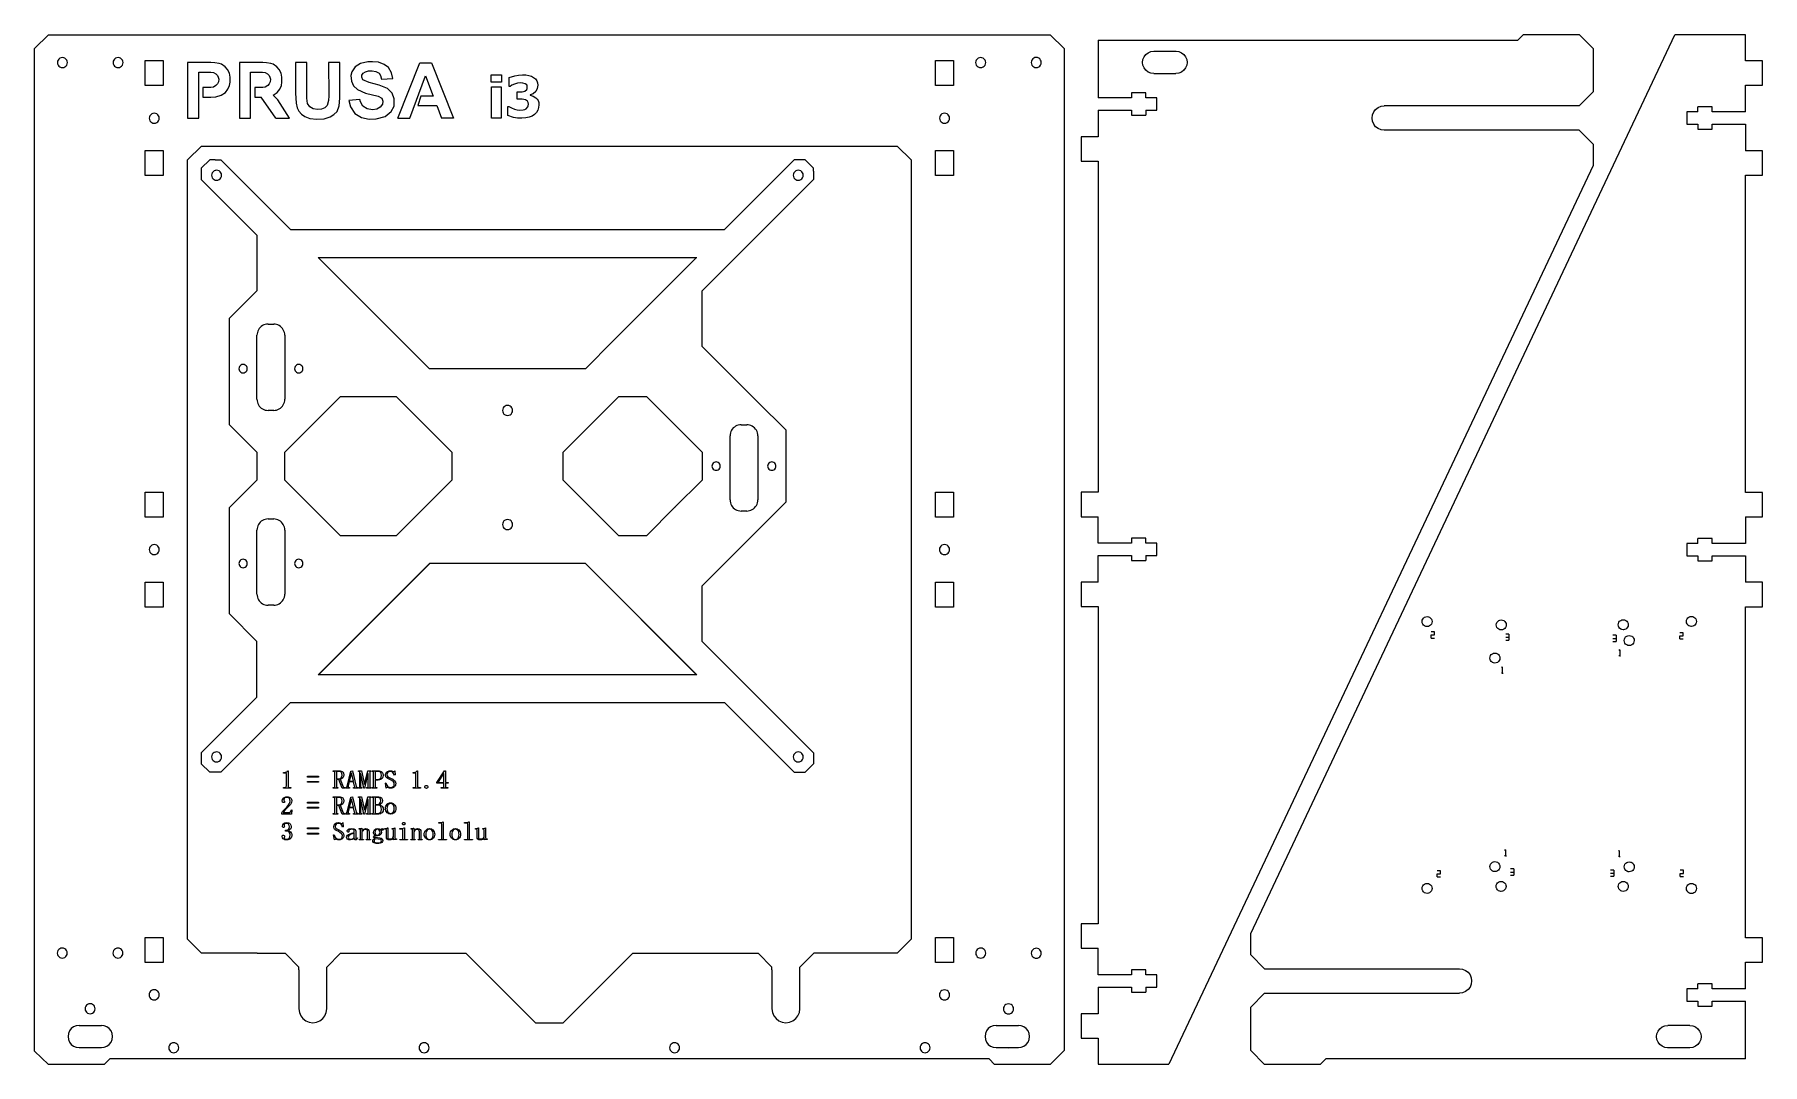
# Model space of a CAD drawing. Header units: inches. Extents: x -310 to 310, y -185 to 185.
import ezdxf

# ---------------------------------------------------------------- set-up
doc = ezdxf.new("R2010")
doc.units = ezdxf.units.IN
doc.header["$MEASUREMENT"] = 0

msp = doc.modelspace()

# ---------------------------------------------------------------- linework, layer by layer
for p, q in [((-310.47, 179.97), (-305.47, 184.97)), ((-305.47, 184.97), (54.53, 184.97)), ((54.53, 184.97), (59.53, 179.97)), ((71.78, 183.03), (71.78, 162.24)), ((71.78, 183.03), (222.58, 183.03)), ((126.57, -138.03), (278.97, 184.97)), ((222.58, 183.03), (224.58, 185.03)), ((224.58, 185.03), (244.58, 185.03)), ((244.58, 185.03), (249.58, 180.03)), ((304.37, 184.97), (278.97, 184.97)), ((304.37, 175.61), (304.37, 184.97)), ((-310.47, -180.22), (-310.47, 179.97)), ((-302.21, 175.45), (-302.27, 174.98)), ((-302.27, 174.98), (-302.21, 174.52)), ((-302.03, 175.88), (-302.21, 175.45)), ((-302.21, 174.52), (-302.03, 174.08)), ((-301.74, 176.25), (-302.03, 175.88)), ((-302.03, 174.08), (-301.74, 173.71)), ((-301.37, 176.54), (-301.74, 176.25)), ((-300.93, 176.72), (-301.37, 176.54)), ((-300.47, 176.78), (-300.93, 176.72)), ((-300, 176.72), (-300.47, 176.78)), ((-299.57, 176.54), (-300, 176.72)), ((-299.19, 176.25), (-299.57, 176.54)), ((-298.91, 175.88), (-299.19, 176.25)), ((-299.19, 173.71), (-298.91, 174.08)), ((-298.73, 175.45), (-298.91, 175.88)), ((-298.91, 174.08), (-298.73, 174.52)), ((-298.67, 174.98), (-298.73, 175.45)), ((-298.73, 174.52), (-298.67, 174.98)), ((-282.19, 175.45), (-282.25, 174.98)), ((-282.25, 174.98), (-282.19, 174.52)), ((-282.01, 175.88), (-282.19, 175.45)), ((-282.19, 174.52), (-282.01, 174.08)), ((-281.72, 176.25), (-282.01, 175.88)), ((-282.01, 174.08), (-281.72, 173.71)), ((-281.35, 176.54), (-281.72, 176.25)), ((-280.91, 176.72), (-281.35, 176.54)), ((-280.45, 176.78), (-280.91, 176.72)), ((-279.98, 176.72), (-280.45, 176.78)), ((-279.55, 176.54), (-279.98, 176.72)), ((-279.18, 176.25), (-279.55, 176.54)), ((-278.89, 175.88), (-279.18, 176.25)), ((-279.18, 173.71), (-278.89, 174.08)), ((-278.71, 175.45), (-278.89, 175.88)), ((-278.89, 174.08), (-278.71, 174.52)), ((-278.65, 174.98), (-278.71, 175.45)), ((-278.71, 174.52), (-278.65, 174.98)), ((-270.72, 166.71), (-270.72, 175.71)), ((-270.72, 175.71), (-264.22, 175.71)), ((-264.22, 175.71), (-264.22, 166.71)), ((-247.07, 174.97), (-255.47, 174.97)), ((-255.47, 174.97), (-255.47, 154.97)), ((-245.67, 174.87), (-247.07, 174.97)), ((-244.17, 174.67), (-245.67, 174.87)), ((-243.27, 174.37), (-244.17, 174.67)), ((-241.97, 173.47), (-243.27, 174.37)), ((-228.47, 174.97), (-236.87, 174.97)), ((-236.87, 174.97), (-236.87, 154.97)), ((-227.07, 174.87), (-228.47, 174.97)), ((-225.57, 174.67), (-227.07, 174.87)), ((-224.67, 174.37), (-225.57, 174.67)), ((-223.37, 173.47), (-224.67, 174.37)), ((-216.67, 174.97), (-216.71, 163.98)), ((-212.62, 174.96), (-216.67, 174.97)), ((-212.62, 170.14), (-212.62, 174.96)), ((-200.73, 174.96), (-204.79, 174.96)), ((-204.79, 174.96), (-204.77, 163.02)), ((-200.71, 166.15), (-200.73, 174.96)), ((-193.33, 174.63), (-195.21, 173.47)), ((-190.69, 175.24), (-193.33, 174.63)), ((-189.01, 175.24), (-190.69, 175.24)), ((-186.88, 175.09), (-189.01, 175.24)), ((-184.85, 174.33), (-186.88, 175.09)), ((-183.28, 173.21), (-184.85, 174.33)), ((-179.93, 154.94), (-172.06, 174.89)), ((-172.06, 174.89), (-167.8, 174.89)), ((-167.8, 174.89), (-159.88, 154.99)), ((13.28, 166.71), (13.28, 175.71)), ((13.28, 175.71), (19.78, 175.71)), ((19.78, 175.71), (19.78, 166.71)), ((27.79, 175.42), (27.73, 174.96)), ((27.73, 174.96), (27.79, 174.49)), ((27.97, 175.86), (27.79, 175.42)), ((27.79, 174.49), (27.97, 174.06)), ((28.26, 176.23), (27.97, 175.86)), ((27.97, 174.06), (28.26, 173.69)), ((28.63, 176.52), (28.26, 176.23)), ((29.07, 176.7), (28.63, 176.52)), ((29.53, 176.76), (29.07, 176.7)), ((30, 176.7), (29.53, 176.76)), ((30.43, 176.52), (30, 176.7)), ((30.8, 176.23), (30.43, 176.52)), ((31.09, 175.86), (30.8, 176.23)), ((30.8, 173.69), (31.09, 174.06)), ((31.27, 175.42), (31.09, 175.86)), ((31.09, 174.06), (31.27, 174.49)), ((31.33, 174.96), (31.27, 175.42)), ((31.27, 174.49), (31.33, 174.96)), ((47.77, 175.46), (47.71, 174.99)), ((47.71, 174.99), (47.77, 174.53)), ((47.95, 175.89), (47.77, 175.46)), ((47.77, 174.53), (47.95, 174.09)), ((48.23, 176.26), (47.95, 175.89)), ((47.95, 174.09), (48.23, 173.72)), ((48.61, 176.55), (48.23, 176.26)), ((49.04, 176.73), (48.61, 176.55)), ((49.51, 176.79), (49.04, 176.73)), ((49.97, 176.73), (49.51, 176.79)), ((50.41, 176.55), (49.97, 176.73)), ((50.78, 176.26), (50.41, 176.55)), ((51.06, 175.89), (50.78, 176.26)), ((50.78, 173.72), (51.07, 174.09)), ((51.24, 175.46), (51.06, 175.89)), ((51.07, 174.09), (51.24, 174.53)), ((51.31, 174.99), (51.24, 175.46)), ((51.24, 174.53), (51.31, 174.99)), ((59.53, 179.97), (59.53, -180.03)), ((87.72, 175.03), (87.86, 176.07)), ((87.86, 174), (87.72, 175.03)), ((87.86, 176.07), (88.26, 177.03)), ((88.26, 173.03), (87.86, 174)), ((88.26, 177.03), (88.89, 177.86)), ((88.89, 177.86), (89.72, 178.5)), ((89.72, 178.5), (90.69, 178.9)), ((90.69, 178.9), (91.72, 179.03)), ((91.72, 179.03), (99.78, 179.03)), ((99.78, 179.03), (100.75, 178.9)), ((100.75, 178.9), (101.72, 178.5)), ((101.72, 178.5), (102.55, 177.86)), ((102.55, 177.86), (103.18, 177.03)), ((103.18, 177.03), (103.58, 176.07)), ((103.58, 174), (103.18, 173.03)), ((103.58, 176.07), (103.72, 175.03)), ((103.72, 175.03), (103.58, 174)), ((249.58, 180.03), (249.58, 164.43)), ((310.47, 175.61), (304.37, 175.61)), ((310.47, 166.81), (310.47, 175.61)), ((-301.74, 173.71), (-301.37, 173.42)), ((-301.37, 173.42), (-300.93, 173.24)), ((-300.93, 173.24), (-300.47, 173.18)), ((-300.47, 173.18), (-300, 173.24)), ((-300, 173.24), (-299.57, 173.42)), ((-299.57, 173.42), (-299.19, 173.71)), ((-281.72, 173.71), (-281.35, 173.42)), ((-281.35, 173.42), (-280.91, 173.24)), ((-280.91, 173.24), (-280.45, 173.18)), ((-280.45, 173.18), (-279.98, 173.24)), ((-279.98, 173.24), (-279.55, 173.42)), ((-279.55, 173.42), (-279.18, 173.71)), ((-251.47, 154.97), (-251.47, 171.57)), ((-251.47, 171.57), (-247.17, 171.57)), ((-247.17, 171.57), (-246.17, 171.37)), ((-246.17, 171.37), (-245.37, 170.97)), ((-245.37, 170.97), (-244.77, 170.37)), ((-244.77, 170.37), (-244.47, 169.77)), ((-244.37, 168.07), (-244.77, 167.27)), ((-244.47, 169.77), (-244.27, 168.97)), ((-244.27, 168.97), (-244.37, 168.07)), ((-241.17, 172.47), (-241.97, 173.47)), ((-240.47, 171.17), (-241.17, 172.47)), ((-240.17, 169.67), (-240.47, 171.17)), ((-240.37, 166.67), (-240.17, 167.97)), ((-240.17, 167.97), (-240.17, 169.67)), ((-232.87, 154.97), (-232.87, 171.57)), ((-232.87, 171.57), (-228.57, 171.57)), ((-228.57, 171.57), (-227.57, 171.37)), ((-227.57, 171.37), (-226.77, 170.97)), ((-226.77, 170.97), (-226.17, 170.37)), ((-226.17, 170.37), (-225.87, 169.77)), ((-225.77, 168.07), (-226.17, 167.27)), ((-225.87, 169.77), (-225.67, 168.97)), ((-225.67, 168.97), (-225.77, 168.07)), ((-222.57, 172.47), (-223.37, 173.47)), ((-221.87, 171.17), (-222.57, 172.47)), ((-221.57, 169.67), (-221.87, 171.17)), ((-221.77, 166.67), (-221.57, 167.97)), ((-221.57, 167.97), (-221.57, 169.67)), ((-212.65, 162.18), (-212.62, 170.14)), ((-196.42, 171.64), (-196.83, 170.32)), ((-196.83, 170.32), (-196.63, 168.34)), ((-196.63, 168.34), (-195.81, 166.56)), ((-195.21, 173.47), (-196.42, 171.64)), ((-192.82, 170.47), (-192.35, 171.18)), ((-192.82, 169.71), (-192.82, 170.47)), ((-192.52, 168.8), (-192.82, 169.71)), ((-190.18, 167.78), (-192.52, 168.8)), ((-192.35, 171.18), (-191.49, 171.68)), ((-191.49, 171.68), (-190.47, 171.94)), ((-190.47, 171.94), (-189.09, 172)), ((-186.63, 166.87), (-190.18, 167.78)), ((-189.09, 172), (-187.79, 171.79)), ((-187.79, 171.79), (-186.65, 171.15)), ((-186.65, 171.15), (-186.12, 170.29)), ((-186.12, 170.29), (-185.83, 169)), ((-185.83, 169), (-181.76, 169.25)), ((-182.16, 171.23), (-183.28, 173.21)), ((-181.76, 169.25), (-182.16, 171.23)), ((-175.57, 154.94), (-170.03, 170.22)), ((-170.03, 170.22), (-167.24, 162.91)), ((-146.36, 167.87), (-146.36, 170.62)), ((-146.36, 170.62), (-142.63, 170.62)), ((-142.63, 167.87), (-146.36, 167.87)), ((-142.63, 170.62), (-142.63, 167.87)), ((-139.92, 169.62), (-137.83, 170.26)), ((-139.92, 166.41), (-139.92, 169.62)), ((-137.83, 170.26), (-136.51, 170.49)), ((-135.8, 167.68), (-136.92, 167.55)), ((-136.51, 170.49), (-135.15, 170.57)), ((-134.97, 167.62), (-135.8, 167.68)), ((-135.15, 170.57), (-133.9, 170.51)), ((-133.9, 170.51), (-132.83, 170.34)), ((-132.83, 170.34), (-131.92, 170.05)), ((-131.92, 170.05), (-131.16, 169.66)), ((-131.16, 169.66), (-130.49, 169.13)), ((-130.49, 169.13), (-130.01, 168.46)), ((-130.01, 168.46), (-129.73, 167.69)), ((-129.73, 167.69), (-129.63, 166.82)), ((28.26, 173.69), (28.63, 173.4)), ((28.63, 173.4), (29.07, 173.22)), ((29.07, 173.22), (29.53, 173.16)), ((29.53, 173.16), (30, 173.22)), ((30, 173.22), (30.43, 173.4)), ((30.43, 173.4), (30.8, 173.69)), ((48.23, 173.72), (48.61, 173.43)), ((48.61, 173.43), (49.04, 173.25)), ((49.04, 173.25), (49.51, 173.19)), ((49.51, 173.19), (49.97, 173.25)), ((49.97, 173.25), (50.41, 173.43)), ((50.41, 173.43), (50.78, 173.72)), ((88.89, 172.2), (88.26, 173.03)), ((89.72, 171.57), (88.89, 172.2)), ((90.69, 171.17), (89.72, 171.57)), ((91.72, 171.03), (90.69, 171.17)), ((91.72, 171.03), (99.72, 171.03)), ((100.75, 171.17), (99.72, 171.03)), ((101.72, 171.57), (100.75, 171.17)), ((102.55, 172.2), (101.72, 171.57)), ((103.18, 173.03), (102.55, 172.2)), ((-264.22, 166.71), (-270.72, 166.71)), ((-248.37, 165.97), (-249.97, 165.97)), ((-249.97, 165.97), (-249.97, 162.57)), ((-249.97, 162.57), (-247.07, 162.57)), ((-247.07, 165.97), (-248.37, 165.97)), ((-246.17, 166.17), (-247.07, 165.97)), ((-247.07, 162.57), (-245.37, 162.67)), ((-245.27, 166.67), (-246.17, 166.17)), ((-245.37, 162.67), (-243.37, 163.27)), ((-244.77, 167.27), (-245.27, 166.67)), ((-243.37, 163.27), (-241.87, 164.27)), ((-241.87, 164.27), (-240.97, 165.37)), ((-240.97, 165.37), (-240.37, 166.67)), ((-229.77, 165.97), (-231.37, 165.97)), ((-231.37, 165.97), (-231.37, 162.57)), ((-231.37, 162.57), (-228.98, 162.57)), ((-228.47, 165.97), (-229.77, 165.97)), ((-223.74, 154.97), (-228.98, 162.57)), ((-227.57, 166.17), (-228.47, 165.97)), ((-226.67, 166.67), (-227.57, 166.17)), ((-226.17, 167.27), (-226.67, 166.67)), ((-224.77, 163.27), (-223.27, 164.27)), ((-224, 162.58), (-224.77, 163.27)), ((-223.04, 161.62), (-224, 162.58)), ((-223.27, 164.27), (-222.37, 165.37)), ((-218.86, 154.97), (-223.04, 161.62)), ((-222.37, 165.37), (-221.77, 166.67)), ((-216.71, 163.98), (-216.49, 160.36)), ((-212.33, 160.28), (-212.65, 162.18)), ((-204.77, 163.02), (-204.89, 161.3)), ((-201.05, 159.47), (-200.71, 162.23)), ((-200.71, 162.23), (-200.71, 166.15)), ((-193.58, 161.74), (-197.49, 161.39)), ((-195.81, 166.56), (-194.39, 165.29)), ((-194.39, 165.29), (-191.55, 164.03)), ((-193.38, 160.88), (-193.58, 161.74)), ((-191.55, 164.03), (-186.98, 162.91)), ((-186.98, 162.91), (-185.72, 162.15)), ((-183.63, 165.7), (-186.63, 166.87)), ((-185.72, 162.15), (-185.36, 161.13)), ((-182.01, 163.92), (-183.63, 165.7)), ((-181.3, 161.89), (-182.01, 163.92)), ((-181.3, 159.36), (-181.3, 161.89)), ((-171.61, 162.86), (-172.77, 159.56)), ((-167.24, 162.91), (-171.61, 162.86)), ((-146.26, 154.97), (-146.26, 166.26)), ((-146.26, 166.26), (-142.74, 166.26)), ((-142.74, 166.26), (-142.74, 154.97)), ((-139.61, 166.41), (-139.92, 166.41)), ((-138.92, 166.8), (-139.61, 166.41)), ((-138.04, 167.22), (-138.92, 166.8)), ((-136.92, 167.55), (-138.04, 167.22)), ((-137.07, 161.8), (-137.07, 164.43)), ((-137.07, 164.43), (-136.48, 164.43)), ((-136.43, 161.8), (-137.07, 161.8)), ((-136.48, 164.43), (-135.22, 164.49)), ((-135.24, 161.78), (-136.43, 161.8)), ((-134.09, 161.59), (-135.24, 161.78)), ((-135.22, 164.49), (-134.25, 164.73)), ((-134.13, 167.38), (-134.97, 167.62)), ((-134.25, 164.73), (-133.62, 165.27)), ((-133.6, 166.93), (-134.13, 167.38)), ((-133.65, 161.38), (-134.09, 161.59)), ((-133.62, 165.27), (-133.45, 165.67)), ((-133.44, 166.6), (-133.6, 166.93)), ((-133.45, 165.67), (-133.39, 166.19)), ((-133.39, 166.19), (-133.44, 166.6)), ((-131.23, 163.79), (-132.32, 163.34)), ((-132.32, 163.34), (-132.32, 163.2)), ((-132.32, 163.2), (-131.27, 162.92)), ((-131.27, 162.92), (-130.28, 162.3)), ((-130.37, 164.58), (-131.23, 163.79)), ((-129.81, 165.62), (-130.37, 164.58)), ((-130.28, 162.3), (-129.87, 161.85)), ((-129.87, 161.85), (-129.53, 161.29)), ((-129.63, 166.82), (-129.81, 165.62)), ((19.78, 166.71), (13.28, 166.71)), ((83.78, 162.24), (71.78, 162.24)), ((83.78, 164.04), (83.78, 162.24)), ((88.88, 164.04), (83.78, 164.04)), ((88.88, 162.24), (88.88, 164.04)), ((92.88, 162.24), (88.88, 162.24)), ((92.88, 157.84), (92.88, 162.24)), ((244.58, 159.43), (249.58, 164.43)), ((304.37, 166.81), (310.47, 166.81)), ((304.37, 157.25), (304.37, 166.81)), ((-269.18, 155.43), (-269.25, 154.96)), ((-269.01, 155.86), (-269.18, 155.43)), ((-268.72, 156.24), (-269.01, 155.86)), ((-268.35, 156.52), (-268.72, 156.24)), ((-267.91, 156.7), (-268.35, 156.52)), ((-267.45, 156.76), (-267.91, 156.7)), ((-266.98, 156.7), (-267.45, 156.76)), ((-266.55, 156.52), (-266.98, 156.7)), ((-266.17, 156.24), (-266.55, 156.52)), ((-265.89, 155.86), (-266.17, 156.24)), ((-265.71, 155.43), (-265.89, 155.86)), ((-265.65, 154.96), (-265.71, 155.43)), ((-216.49, 160.36), (-216.1, 158.7)), ((-216.1, 158.7), (-215.51, 157.5)), ((-215.51, 157.5), (-214.58, 156.39)), ((-214.58, 156.39), (-213.33, 155.56)), ((-213.33, 155.56), (-211.6, 154.93)), ((-211.52, 159.05), (-212.33, 160.28)), ((-210.3, 158.32), (-211.52, 159.05)), ((-208.81, 158.07), (-210.3, 158.32)), ((-207.36, 158.17), (-208.81, 158.07)), ((-206.16, 158.69), (-207.36, 158.17)), ((-206.36, 154.78), (-204.25, 155.44)), ((-205.26, 159.57), (-206.16, 158.69)), ((-204.89, 161.3), (-205.26, 159.57)), ((-204.25, 155.44), (-202.93, 156.3)), ((-202.93, 156.3), (-201.78, 157.42)), ((-201.78, 157.42), (-201.05, 159.47)), ((-197.49, 161.39), (-196.88, 159.1)), ((-196.88, 159.1), (-195.41, 156.72)), ((-195.41, 156.72), (-192.92, 155.2)), ((-192.47, 159.31), (-193.38, 160.88)), ((-190.99, 158.39), (-192.47, 159.31)), ((-189.07, 158.04), (-190.99, 158.39)), ((-187.44, 158.19), (-189.07, 158.04)), ((-187.75, 154.74), (-184.45, 155.55)), ((-186.22, 158.9), (-187.44, 158.19)), ((-185.41, 159.97), (-186.22, 158.9)), ((-185.36, 161.13), (-185.41, 159.97)), ((-184.45, 155.55), (-182.32, 157.43)), ((-182.32, 157.43), (-181.3, 159.36)), ((-172.77, 159.56), (-165.92, 159.56)), ((-165.92, 159.56), (-164.2, 155.04)), ((-140.35, 155.91), (-140.35, 159.16)), ((-140.35, 159.16), (-139.99, 159.16)), ((-138.31, 155.26), (-140.35, 155.91)), ((-139.99, 159.16), (-139.09, 158.67)), ((-139.09, 158.67), (-138.05, 158.26)), ((-136.94, 155.04), (-138.31, 155.26)), ((-138.05, 158.26), (-136.99, 157.97)), ((-136.99, 157.97), (-136.03, 157.87)), ((-136.03, 157.87), (-134.84, 157.97)), ((-134.84, 157.97), (-134.26, 158.12)), ((-134.26, 158.12), (-133.77, 158.39)), ((-132.7, 155.31), (-133.89, 155.05)), ((-133.77, 158.39), (-133.23, 159.01)), ((-133.31, 161.07), (-133.65, 161.38)), ((-133.09, 160.63), (-133.31, 161.07)), ((-133.23, 159.01), (-133.07, 159.45)), ((-133.02, 160.05), (-133.09, 160.63)), ((-133.07, 159.45), (-133.02, 160.05)), ((-131.7, 155.72), (-132.7, 155.31)), ((-130.84, 156.28), (-131.7, 155.72)), ((-130.15, 156.98), (-130.84, 156.28)), ((-129.64, 157.81), (-130.15, 156.98)), ((-129.34, 158.77), (-129.64, 157.81)), ((-129.53, 161.29), (-129.31, 160.61)), ((-129.24, 159.82), (-129.34, 158.77)), ((-129.31, 160.61), (-129.24, 159.82)), ((14.8, 155.41), (14.74, 154.94)), ((14.98, 155.85), (14.8, 155.41)), ((15.26, 156.22), (14.98, 155.85)), ((15.63, 156.51), (15.26, 156.22)), ((16.06, 156.69), (15.63, 156.51)), ((16.53, 156.76), (16.06, 156.69)), ((17, 156.7), (16.53, 156.76)), ((17.43, 156.52), (17, 156.7)), ((17.81, 156.24), (17.43, 156.52)), ((18.09, 155.87), (17.81, 156.24)), ((18.28, 155.43), (18.09, 155.87)), ((18.34, 154.97), (18.28, 155.43)), ((71.78, 157.84), (71.78, 148.28)), ((71.78, 157.84), (83.78, 157.84)), ((83.78, 157.84), (83.78, 156.04)), ((83.78, 156.04), (88.88, 156.04)), ((88.88, 157.84), (92.88, 157.84)), ((88.88, 157.84), (88.88, 156.04)), ((170.18, 155.03), (170.33, 156.17)), ((170.33, 156.17), (170.77, 157.23)), ((170.77, 157.23), (171.47, 158.14)), ((171.47, 158.14), (172.38, 158.84)), ((172.38, 158.84), (173.45, 159.28)), ((173.45, 159.28), (174.58, 159.43)), ((244.58, 159.43), (174.58, 159.43)), ((283.27, 157.25), (283.27, 152.85)), ((287.27, 157.25), (283.27, 157.25)), ((287.27, 157.25), (287.27, 159.05)), ((292.37, 159.05), (287.27, 159.05)), ((292.37, 157.25), (292.37, 159.05)), ((304.37, 157.25), (292.37, 157.25)), ((-269.25, 154.96), (-269.18, 154.5)), ((-269.18, 154.5), (-269, 154.06)), ((-269, 154.06), (-268.72, 153.69)), ((-268.72, 153.69), (-268.35, 153.4)), ((-268.35, 153.4), (-267.91, 153.22)), ((-267.91, 153.22), (-267.45, 153.16)), ((-267.45, 153.16), (-266.98, 153.22)), ((-266.98, 153.22), (-266.55, 153.4)), ((-266.55, 153.4), (-266.17, 153.69)), ((-266.17, 153.69), (-265.89, 154.06)), ((-265.89, 154.06), (-265.71, 154.5)), ((-265.71, 154.5), (-265.65, 154.96)), ((-255.47, 154.97), (-251.47, 154.97)), ((-236.87, 154.97), (-232.87, 154.97)), ((-223.74, 154.97), (-218.86, 154.97)), ((-211.6, 154.93), (-208.98, 154.58)), ((-208.98, 154.58), (-206.36, 154.78)), ((-192.92, 155.2), (-190.28, 154.64)), ((-190.28, 154.64), (-187.75, 154.74)), ((-179.93, 154.94), (-175.57, 154.94)), ((-159.88, 154.99), (-164.2, 155.04)), ((-142.74, 154.97), (-146.26, 154.97)), ((-135.31, 154.97), (-136.94, 155.04)), ((-133.89, 155.05), (-135.31, 154.97)), ((14.74, 154.94), (14.81, 154.48)), ((14.81, 154.48), (14.99, 154.05)), ((14.99, 154.05), (15.28, 153.68)), ((15.28, 153.68), (15.65, 153.39)), ((15.65, 153.39), (16.09, 153.21)), ((16.09, 153.21), (16.55, 153.16)), ((16.55, 153.16), (17.02, 153.22)), ((17.02, 153.22), (17.45, 153.4)), ((17.45, 153.4), (17.82, 153.69)), ((17.82, 153.69), (18.11, 154.07)), ((18.11, 154.07), (18.28, 154.5)), ((18.28, 154.5), (18.34, 154.97)), ((170.33, 153.89), (170.18, 155.03)), ((170.77, 152.83), (170.33, 153.89)), ((171.47, 151.92), (170.77, 152.83)), ((172.38, 151.22), (171.47, 151.92)), ((173.45, 150.78), (172.38, 151.22)), ((174.58, 150.63), (173.45, 150.78)), ((244.58, 150.63), (174.58, 150.63)), ((244.58, 150.63), (249.58, 145.63)), ((283.27, 152.85), (287.27, 152.85)), ((287.27, 152.85), (287.27, 151.05)), ((287.27, 151.05), (292.37, 151.05)), ((292.37, 152.85), (304.37, 152.85)), ((292.37, 151.05), (292.37, 152.85)), ((304.37, 152.85), (304.37, 143.31)), ((-270.72, 134.41), (-270.72, 143.41)), ((-270.72, 143.41), (-264.22, 143.41)), ((-264.22, 143.41), (-264.22, 134.41)), ((-255.47, 139.97), (-250.47, 144.97)), ((-250.47, 144.97), (-0.47, 144.97)), ((-0.47, 144.97), (4.53, 139.97)), ((13.28, 134.41), (13.28, 143.41)), ((13.28, 143.41), (19.78, 143.41)), ((19.78, 143.41), (19.78, 134.41)), ((71.78, 148.28), (65.68, 148.28)), ((65.68, 148.28), (65.68, 139.48)), ((249.58, 145.63), (249.58, 138.03)), ((310.47, 143.31), (304.37, 143.31)), ((310.47, 134.51), (310.47, 143.31)), ((-255.47, -140.03), (-255.47, 139.97)), ((-247.54, 139.97), (-250.54, 136.97)), ((-250.54, 136.97), (-250.54, 134.97)), ((-245.54, 139.97), (-247.54, 139.97)), ((-245.54, 139.97), (-245.47, 139.97)), ((-245.47, 139.97), (-243.54, 139.97)), ((-243.54, 139.97), (-218.54, 114.97)), ((-37.54, 139.97), (-60.54, 116.97)), ((-33.54, 139.97), (-37.54, 139.97)), ((-30.54, 136.97), (-33.54, 139.97)), ((-30.54, 135.97), (-30.54, 136.97)), ((4.53, 139.97), (4.53, -140.03)), ((65.68, 139.48), (71.78, 139.48)), ((71.78, 139.48), (71.78, 20.58)), ((249.58, 138.03), (97.18, -184.97)), ((-264.22, 134.41), (-270.72, 134.41)), ((-250.54, 134.97), (-250.54, 132.97)), ((-250.54, 132.97), (-230.54, 112.97)), ((-246.79, 134.94), (-246.85, 134.48)), ((-246.85, 134.48), (-246.79, 134.01)), ((-246.69, 135.18), (-246.79, 134.94)), ((-246.79, 134.01), (-246.61, 133.58)), ((-246.61, 135.38), (-246.69, 135.18)), ((-246.32, 135.75), (-246.61, 135.38)), ((-246.61, 133.58), (-246.32, 133.21)), ((-245.95, 136.04), (-246.32, 135.75)), ((-246.32, 133.21), (-245.95, 132.92)), ((-245.52, 136.22), (-245.95, 136.04)), ((-245.95, 132.92), (-245.52, 132.74)), ((-245.47, 136.22), (-245.52, 136.22)), ((-245.52, 132.74), (-245.05, 132.68)), ((-245.05, 136.28), (-245.47, 136.22)), ((-244.59, 136.22), (-245.05, 136.28)), ((-245.05, 132.68), (-244.59, 132.74)), ((-244.15, 136.04), (-244.59, 136.22)), ((-244.59, 132.74), (-244.15, 132.92)), ((-243.78, 135.75), (-244.15, 136.04)), ((-244.15, 132.92), (-243.78, 133.21)), ((-243.49, 135.38), (-243.78, 135.75)), ((-243.78, 133.21), (-243.49, 133.58)), ((-243.31, 134.94), (-243.49, 135.38)), ((-243.49, 133.58), (-243.31, 134.01)), ((-243.25, 134.48), (-243.31, 134.94)), ((-243.31, 134.01), (-243.25, 134.48)), ((-30.54, 132.97), (-70.54, 92.97)), ((-37.77, 134.94), (-37.83, 134.48)), ((-37.83, 134.48), (-37.77, 134.01)), ((-37.59, 135.38), (-37.77, 134.94)), ((-37.77, 134.01), (-37.59, 133.58)), ((-37.3, 135.75), (-37.59, 135.38)), ((-37.59, 133.58), (-37.3, 133.21)), ((-36.93, 136.04), (-37.3, 135.75)), ((-37.3, 133.21), (-36.93, 132.92)), ((-36.5, 136.22), (-36.93, 136.04)), ((-36.93, 132.92), (-36.5, 132.74)), ((-36.03, 136.28), (-36.5, 136.22)), ((-36.5, 132.74), (-36.03, 132.68)), ((-35.57, 136.22), (-36.03, 136.28)), ((-36.03, 132.68), (-35.57, 132.74)), ((-35.13, 136.04), (-35.57, 136.22)), ((-35.57, 132.74), (-35.13, 132.92)), ((-34.76, 135.75), (-35.13, 136.04)), ((-35.13, 132.92), (-34.76, 133.21)), ((-34.47, 135.38), (-34.76, 135.75)), ((-34.76, 133.21), (-34.47, 133.58)), ((-34.29, 134.94), (-34.47, 135.38)), ((-34.47, 133.58), (-34.29, 134.01)), ((-34.23, 134.48), (-34.29, 134.94)), ((-34.29, 134.01), (-34.23, 134.48)), ((-30.54, 135.97), (-30.54, 132.97)), ((19.78, 134.41), (13.28, 134.41)), ((304.37, 20.52), (304.37, 134.51)), ((304.37, 134.51), (310.47, 134.51)), ((-230.54, 112.97), (-230.54, 92.97)), ((-218.54, 114.97), (-62.54, 114.97)), ((-60.54, 116.97), (-62.54, 114.97)), ((-208.54, 104.97), (-72.54, 104.97)), ((-208.54, 104.97), (-168.54, 64.97)), ((-72.54, 104.97), (-100.54, 76.97)), ((-72.54, 104.97), (-72.47, 104.97)), ((-230.54, 92.97), (-240.54, 82.97)), ((-70.54, 72.97), (-70.54, 92.97)), ((-240.54, 82.97), (-240.54, 44.97)), ((-227.58, 80.84), (-228.07, 80.67)), ((-227.06, 80.94), (-227.58, 80.84)), ((-226.54, 80.98), (-227.06, 80.94)), ((-226.54, 80.98), (-224.54, 80.98)), ((-224.02, 80.94), (-224.54, 80.98)), ((-223.51, 80.84), (-224.02, 80.94)), ((-223.01, 80.67), (-223.51, 80.84)), ((-230.51, 77.5), (-230.54, 76.98)), ((-230.54, 53.98), (-230.54, 76.98)), ((-230.41, 78.01), (-230.51, 77.5)), ((-230.24, 78.51), (-230.41, 78.01)), ((-230.01, 78.98), (-230.24, 78.51)), ((-229.72, 79.41), (-230.01, 78.98)), ((-229.37, 79.8), (-229.72, 79.41)), ((-228.98, 80.15), (-229.37, 79.8)), ((-228.54, 80.44), (-228.98, 80.15)), ((-228.07, 80.67), (-228.54, 80.44)), ((-222.54, 80.44), (-223.01, 80.67)), ((-222.11, 80.15), (-222.54, 80.44)), ((-221.71, 79.8), (-222.11, 80.15)), ((-221.37, 79.41), (-221.71, 79.8)), ((-221.08, 78.98), (-221.37, 79.41)), ((-220.85, 78.51), (-221.08, 78.98)), ((-220.68, 78.01), (-220.85, 78.51)), ((-220.58, 77.5), (-220.68, 78.01)), ((-220.54, 76.98), (-220.58, 77.5)), ((-220.54, 76.98), (-220.54, 53.98)), ((-102.54, 74.97), (-112.54, 64.97)), ((-100.54, 76.97), (-102.54, 74.97)), ((-50.54, 52.97), (-70.54, 72.97)), ((-236.99, 65.36), (-237.04, 64.97)), ((-237.04, 64.97), (-236.99, 64.58)), ((-236.84, 65.72), (-236.99, 65.36)), ((-236.99, 64.58), (-236.84, 64.22)), ((-236.6, 66.03), (-236.84, 65.72)), ((-236.84, 64.22), (-236.6, 63.91)), ((-236.29, 66.27), (-236.6, 66.03)), ((-236.6, 63.91), (-236.29, 63.67)), ((-235.93, 66.42), (-236.29, 66.27)), ((-236.29, 63.67), (-235.93, 63.52)), ((-235.54, 66.47), (-235.93, 66.42)), ((-235.93, 63.52), (-235.54, 63.47)), ((-235.15, 66.42), (-235.54, 66.47)), ((-235.54, 63.47), (-235.15, 63.52)), ((-234.79, 66.27), (-235.15, 66.42)), ((-235.15, 63.52), (-234.79, 63.67)), ((-234.48, 66.03), (-234.79, 66.27)), ((-234.79, 63.67), (-234.48, 63.91)), ((-234.24, 65.72), (-234.48, 66.03)), ((-234.48, 63.91), (-234.24, 64.22)), ((-234.09, 65.36), (-234.24, 65.72)), ((-234.24, 64.22), (-234.09, 64.58)), ((-234.04, 64.97), (-234.09, 65.36)), ((-234.09, 64.58), (-234.04, 64.97)), ((-216.99, 65.36), (-217.04, 64.97)), ((-217.04, 64.97), (-216.99, 64.58)), ((-216.84, 65.72), (-216.99, 65.36)), ((-216.99, 64.58), (-216.84, 64.22)), ((-216.6, 66.03), (-216.84, 65.72)), ((-216.84, 64.22), (-216.6, 63.91)), ((-216.29, 66.27), (-216.6, 66.03)), ((-216.6, 63.91), (-216.29, 63.67)), ((-215.93, 66.42), (-216.29, 66.27)), ((-216.29, 63.67), (-215.93, 63.52)), ((-215.54, 66.47), (-215.93, 66.42)), ((-215.93, 63.52), (-215.54, 63.47)), ((-215.15, 66.42), (-215.54, 66.47)), ((-215.54, 63.47), (-215.15, 63.52)), ((-214.79, 66.27), (-215.15, 66.42)), ((-215.15, 63.52), (-214.79, 63.67)), ((-214.48, 66.03), (-214.79, 66.27)), ((-214.79, 63.67), (-214.48, 63.91)), ((-214.24, 65.72), (-214.48, 66.03)), ((-214.48, 63.91), (-214.24, 64.22)), ((-214.09, 65.36), (-214.24, 65.72)), ((-214.24, 64.22), (-214.09, 64.58)), ((-214.04, 64.97), (-214.09, 65.36)), ((-214.09, 64.58), (-214.04, 64.97)), ((-112.54, 64.97), (-168.54, 64.97)), ((-112.47, 64.97), (-112.54, 64.97)), ((-230.54, 53.98), (-230.51, 53.45)), ((-230.51, 53.45), (-230.41, 52.94)), ((-230.41, 52.94), (-230.24, 52.44)), ((-230.24, 52.44), (-230.01, 51.98)), ((-230.01, 51.98), (-229.72, 51.54)), ((-229.72, 51.54), (-229.37, 51.15)), ((-229.37, 51.15), (-228.98, 50.8)), ((-228.98, 50.8), (-228.54, 50.51)), ((-228.54, 50.51), (-228.07, 50.28)), ((-228.07, 50.28), (-227.58, 50.11)), ((-227.58, 50.11), (-227.06, 50.01)), ((-227.06, 50.01), (-226.54, 49.98)), ((-224.54, 49.98), (-226.54, 49.98)), ((-224.54, 49.98), (-224.02, 50.01)), ((-224.02, 50.01), (-223.51, 50.11)), ((-223.51, 50.11), (-223.01, 50.28)), ((-223.01, 50.28), (-222.54, 50.51)), ((-222.54, 50.51), (-222.11, 50.8)), ((-222.11, 50.8), (-221.71, 51.15)), ((-221.71, 51.15), (-221.37, 51.54)), ((-221.37, 51.54), (-221.08, 51.98)), ((-221.08, 51.98), (-220.85, 52.44)), ((-220.85, 52.44), (-220.68, 52.94)), ((-220.68, 52.94), (-220.58, 53.45)), ((-220.58, 53.45), (-220.54, 53.98)), ((-220.54, 34.97), (-200.54, 54.97)), ((-200.54, 54.97), (-180.54, 54.97)), ((-180.54, 54.97), (-160.54, 34.97)), ((-180.54, 54.97), (-180.47, 54.97)), ((-142.24, 50.42), (-142.3, 49.95)), ((-142.3, 49.95), (-142.24, 49.49)), ((-142.06, 50.85), (-142.24, 50.42)), ((-141.78, 51.23), (-142.06, 50.85)), ((-141.4, 51.51), (-141.78, 51.23)), ((-140.97, 51.69), (-141.4, 51.51)), ((-140.54, 51.75), (-140.97, 51.69)), ((-140.5, 51.75), (-140.54, 51.75)), ((-140.04, 51.69), (-140.5, 51.75)), ((-139.6, 51.51), (-140.04, 51.69)), ((-139.23, 51.23), (-139.6, 51.51)), ((-138.95, 50.85), (-139.23, 51.23)), ((-138.77, 50.42), (-138.95, 50.85)), ((-138.7, 49.95), (-138.77, 50.42)), ((-138.77, 49.49), (-138.7, 49.95)), ((-120.54, 34.97), (-100.54, 54.97)), ((-100.54, 54.97), (-90.54, 54.97)), ((-90.54, 54.97), (-80.47, 44.9)), ((-40.54, 42.97), (-50.54, 52.97)), ((-240.54, 44.97), (-230.54, 34.97)), ((-142.24, 49.49), (-142.06, 49.05)), ((-142.06, 49.05), (-141.78, 48.68)), ((-141.78, 48.68), (-141.4, 48.4)), ((-141.4, 48.4), (-140.97, 48.22)), ((-140.97, 48.22), (-140.54, 48.16)), ((-140.54, 48.16), (-140.5, 48.15)), ((-140.5, 48.15), (-140.04, 48.22)), ((-140.04, 48.22), (-139.6, 48.4)), ((-139.6, 48.4), (-139.23, 48.68)), ((-139.23, 48.68), (-138.95, 49.05)), ((-138.95, 49.05), (-138.77, 49.49)), ((-80.47, 44.97), (-80.47, 44.9)), ((-80.47, 44.9), (-70.54, 34.97)), ((-59.37, 43.66), (-59.72, 43.27)), ((-58.98, 44), (-59.37, 43.66)), ((-58.54, 44.3), (-58.98, 44)), ((-58.07, 44.53), (-58.54, 44.3)), ((-57.58, 44.69), (-58.07, 44.53)), ((-57.06, 44.8), (-57.58, 44.69)), ((-56.54, 44.83), (-57.06, 44.8)), ((-56.54, 44.83), (-54.54, 44.83)), ((-54.02, 44.8), (-54.54, 44.83)), ((-53.51, 44.69), (-54.02, 44.8)), ((-53.01, 44.53), (-53.51, 44.69)), ((-52.54, 44.3), (-53.01, 44.53)), ((-52.11, 44), (-52.54, 44.3)), ((-51.71, 43.66), (-52.11, 44)), ((-51.37, 43.27), (-51.71, 43.66)), ((-60.51, 41.35), (-60.54, 40.83)), ((-60.54, 17.83), (-60.54, 40.83)), ((-60.41, 41.87), (-60.51, 41.35)), ((-60.24, 42.36), (-60.41, 41.87)), ((-60.01, 42.83), (-60.24, 42.36)), ((-59.72, 43.27), (-60.01, 42.83)), ((-51.08, 42.83), (-51.37, 43.27)), ((-50.85, 42.36), (-51.08, 42.83)), ((-50.68, 41.87), (-50.85, 42.36)), ((-50.58, 41.35), (-50.68, 41.87)), ((-50.54, 40.83), (-50.58, 41.35)), ((-50.54, 40.83), (-50.54, 17.83)), ((-40.54, 42.97), (-40.54, 16.97)), ((-230.54, 34.97), (-230.54, 24.97)), ((-220.54, 24.97), (-220.54, 34.97)), ((-160.54, 34.97), (-160.54, 24.97)), ((-120.54, 24.97), (-120.54, 34.97)), ((-70.54, 34.97), (-70.54, 24.97)), ((-66.29, 31.27), (-66.6, 31.03)), ((-65.93, 31.42), (-66.29, 31.27)), ((-65.54, 31.47), (-65.93, 31.42)), ((-65.15, 31.42), (-65.54, 31.47)), ((-64.79, 31.27), (-65.15, 31.42)), ((-64.48, 31.03), (-64.79, 31.27)), ((-46.29, 31.27), (-46.6, 31.03)), ((-45.93, 31.42), (-46.29, 31.27)), ((-45.54, 31.47), (-45.93, 31.42)), ((-45.15, 31.42), (-45.54, 31.47)), ((-44.79, 31.27), (-45.15, 31.42)), ((-44.48, 31.03), (-44.79, 31.27)), ((-230.54, 24.97), (-240.54, 14.97)), ((-200.54, 4.97), (-220.54, 24.97)), ((-160.54, 24.97), (-180.54, 4.97)), ((-100.54, 4.97), (-120.54, 24.97)), ((-70.54, 24.97), (-80.47, 15.04)), ((-66.99, 30.36), (-67.04, 29.97)), ((-67.04, 29.97), (-66.99, 29.58)), ((-66.84, 30.72), (-66.99, 30.36)), ((-66.99, 29.58), (-66.84, 29.22)), ((-66.6, 31.03), (-66.84, 30.72)), ((-66.84, 29.22), (-66.6, 28.91)), ((-66.6, 28.91), (-66.29, 28.67)), ((-66.29, 28.67), (-65.93, 28.52)), ((-65.93, 28.52), (-65.54, 28.47)), ((-65.54, 28.47), (-65.15, 28.52)), ((-65.15, 28.52), (-64.79, 28.67)), ((-64.79, 28.67), (-64.48, 28.91)), ((-64.24, 30.72), (-64.48, 31.03)), ((-64.48, 28.91), (-64.24, 29.22)), ((-64.09, 30.36), (-64.24, 30.72)), ((-64.24, 29.22), (-64.09, 29.58)), ((-64.04, 29.97), (-64.09, 30.36)), ((-64.09, 29.58), (-64.04, 29.97)), ((-46.99, 30.36), (-47.04, 29.97)), ((-47.04, 29.97), (-46.99, 29.58)), ((-46.84, 30.72), (-46.99, 30.36)), ((-46.99, 29.58), (-46.84, 29.22)), ((-46.6, 31.03), (-46.84, 30.72)), ((-46.84, 29.22), (-46.6, 28.91)), ((-46.6, 28.91), (-46.29, 28.67)), ((-46.29, 28.67), (-45.93, 28.52)), ((-45.93, 28.52), (-45.54, 28.47)), ((-45.54, 28.47), (-45.15, 28.52)), ((-45.15, 28.52), (-44.79, 28.67)), ((-44.79, 28.67), (-44.48, 28.91)), ((-44.24, 30.72), (-44.48, 31.03)), ((-44.48, 28.91), (-44.24, 29.22)), ((-44.18, 30.56), (-44.24, 30.72)), ((-44.24, 29.22), (-44.19, 29.35)), ((-44.19, 29.35), (-44.09, 29.58)), ((-44.09, 30.36), (-44.18, 30.56)), ((-44.04, 29.97), (-44.09, 30.36)), ((-44.09, 29.58), (-44.04, 29.97)), ((-270.72, 11.62), (-270.72, 20.62)), ((-270.72, 20.62), (-264.22, 20.62)), ((-264.22, 20.62), (-264.22, 11.62)), ((13.28, 11.62), (13.28, 20.62)), ((13.28, 20.62), (19.78, 20.62)), ((19.78, 20.62), (19.78, 11.62)), ((71.78, 20.58), (65.68, 20.58)), ((65.68, 20.58), (65.68, 11.78)), ((310.47, 20.52), (304.37, 20.52)), ((310.47, 11.72), (310.47, 20.52)), ((-240.54, 14.97), (-240.54, -23.03)), ((-80.47, 15.04), (-90.54, 4.97)), ((-80.47, 15.04), (-80.47, 14.97)), ((-60.54, 17.83), (-60.51, 17.31)), ((-60.51, 17.31), (-60.41, 16.8)), ((-60.41, 16.8), (-60.24, 16.3)), ((-60.24, 16.3), (-60.01, 15.83)), ((-60.01, 15.83), (-59.72, 15.4)), ((-59.72, 15.4), (-59.37, 15)), ((-59.37, 15), (-58.98, 14.66)), ((-58.98, 14.66), (-58.54, 14.37)), ((-58.54, 14.37), (-58.07, 14.14)), ((-58.07, 14.14), (-57.58, 13.97)), ((-57.58, 13.97), (-57.06, 13.87)), ((-57.06, 13.87), (-56.54, 13.83)), ((-54.54, 13.83), (-56.54, 13.83)), ((-54.54, 13.83), (-54.02, 13.87)), ((-54.02, 13.87), (-53.51, 13.97)), ((-53.51, 13.97), (-53.01, 14.14)), ((-53.01, 14.14), (-52.54, 14.37)), ((-52.54, 14.37), (-52.11, 14.66)), ((-52.11, 14.66), (-51.71, 15)), ((-51.71, 15), (-51.37, 15.4)), ((-51.37, 15.4), (-51.08, 15.83)), ((-51.08, 15.83), (-50.85, 16.3)), ((-50.85, 16.3), (-50.68, 16.8)), ((-50.68, 16.8), (-50.58, 17.31)), ((-50.58, 17.31), (-50.54, 17.83)), ((-40.54, 16.97), (-50.54, 6.97)), ((-264.22, 11.62), (-270.72, 11.62)), ((-230.51, 7.49), (-230.54, 6.97)), ((-230.54, -16.03), (-230.54, 6.97)), ((-230.41, 8), (-230.51, 7.49)), ((-230.24, 8.5), (-230.41, 8)), ((-230.01, 8.97), (-230.24, 8.5)), ((-229.72, 9.4), (-230.01, 8.97)), ((-229.37, 9.8), (-229.72, 9.4)), ((-228.98, 10.14), (-229.37, 9.8)), ((-228.54, 10.43), (-228.98, 10.14)), ((-228.07, 10.66), (-228.54, 10.43)), ((-227.58, 10.83), (-228.07, 10.66)), ((-227.06, 10.93), (-227.58, 10.83)), ((-226.54, 10.97), (-227.06, 10.93)), ((-226.54, 10.97), (-224.54, 10.97)), ((-224.02, 10.93), (-224.54, 10.97)), ((-223.51, 10.83), (-224.02, 10.93)), ((-223.01, 10.66), (-223.51, 10.83)), ((-222.54, 10.43), (-223.01, 10.66)), ((-222.11, 10.14), (-222.54, 10.43)), ((-221.71, 9.8), (-222.11, 10.14)), ((-221.37, 9.4), (-221.71, 9.8)), ((-221.08, 8.97), (-221.37, 9.4)), ((-220.85, 8.5), (-221.08, 8.97)), ((-220.68, 8), (-220.85, 8.5)), ((-220.58, 7.49), (-220.68, 8)), ((-220.54, 6.97), (-220.58, 7.49)), ((-220.54, 6.97), (-220.54, -16.03)), ((-142.24, 9.44), (-142.3, 8.97)), ((-142.3, 8.97), (-142.24, 8.51)), ((-142.06, 9.87), (-142.24, 9.44)), ((-142.24, 8.51), (-142.06, 8.07)), ((-141.78, 10.25), (-142.06, 9.87)), ((-142.06, 8.07), (-141.78, 7.7)), ((-141.4, 10.53), (-141.78, 10.25)), ((-141.78, 7.7), (-141.4, 7.42)), ((-140.97, 10.71), (-141.4, 10.53)), ((-141.4, 7.42), (-140.97, 7.24)), ((-140.54, 10.77), (-140.97, 10.71)), ((-140.97, 7.24), (-140.54, 7.18)), ((-140.5, 10.77), (-140.54, 10.77)), ((-140.54, 7.18), (-140.5, 7.17)), ((-140.04, 10.71), (-140.5, 10.77)), ((-140.5, 7.17), (-140.04, 7.24)), ((-139.6, 10.53), (-140.04, 10.71)), ((-140.04, 7.24), (-139.6, 7.42)), ((-139.23, 10.25), (-139.6, 10.53)), ((-139.6, 7.42), (-139.23, 7.7)), ((-138.95, 9.87), (-139.23, 10.25)), ((-139.23, 7.7), (-138.95, 8.07)), ((-138.77, 9.44), (-138.95, 9.87)), ((-138.95, 8.07), (-138.77, 8.51)), ((-138.7, 8.97), (-138.77, 9.44)), ((-138.77, 8.51), (-138.7, 8.97)), ((-50.54, 6.97), (-70.54, -13.03)), ((19.78, 11.62), (13.28, 11.62)), ((65.68, 11.78), (71.78, 11.78)), ((71.78, 2.23), (71.78, 11.78)), ((304.37, 11.72), (304.37, 2.17)), ((304.37, 11.72), (310.47, 11.72)), ((-269.18, 0.43), (-269.25, -0.04)), ((-269.01, 0.86), (-269.18, 0.43)), ((-268.72, 1.24), (-269.01, 0.86)), ((-268.35, 1.52), (-268.72, 1.24)), ((-267.91, 1.7), (-268.35, 1.52)), ((-267.45, 1.77), (-267.91, 1.7)), ((-266.98, 1.7), (-267.45, 1.77)), ((-266.55, 1.52), (-266.98, 1.7)), ((-266.17, 1.24), (-266.55, 1.52)), ((-265.89, 0.87), (-266.17, 1.24)), ((-265.71, 0.43), (-265.89, 0.87)), ((-265.65, -0.03), (-265.71, 0.43)), ((-180.54, 4.97), (-200.54, 4.97)), ((-90.54, 4.97), (-100.54, 4.97)), ((14.79, 0.43), (14.73, -0.03)), ((14.97, 0.87), (14.79, 0.43)), ((15.25, 1.24), (14.97, 0.87)), ((15.63, 1.53), (15.25, 1.24)), ((16.06, 1.71), (15.63, 1.53)), ((16.53, 1.77), (16.06, 1.71)), ((16.99, 1.71), (16.53, 1.77)), ((17.43, 1.53), (16.99, 1.71)), ((17.8, 1.24), (17.43, 1.53)), ((18.09, 0.87), (17.8, 1.24)), ((18.27, 0.43), (18.09, 0.87)), ((18.33, -0.03), (18.27, 0.43)), ((83.78, 2.23), (71.78, 2.23)), ((88.88, 4.03), (83.78, 4.03)), ((83.78, 4.03), (83.78, 2.23)), ((88.88, 2.23), (88.88, 4.03)), ((92.88, 2.23), (88.88, 2.23)), ((92.88, -2.17), (92.88, 2.23)), ((283.27, 2.17), (283.27, -2.23)), ((287.27, 2.17), (283.27, 2.17)), ((287.27, 2.17), (287.27, 3.97)), ((292.37, 3.97), (287.27, 3.97)), ((292.37, 2.17), (292.37, 3.97)), ((304.37, 2.17), (292.37, 2.17)), ((-269.25, -0.04), (-269.18, -0.5)), ((-269.18, -0.5), (-269, -0.94)), ((-269, -0.94), (-268.72, -1.31)), ((-268.72, -1.31), (-268.35, -1.59)), ((-268.35, -1.59), (-267.91, -1.77)), ((-267.91, -1.77), (-267.45, -1.83)), ((-267.45, -1.83), (-266.98, -1.77)), ((-266.98, -1.77), (-266.55, -1.59)), ((-266.55, -1.59), (-266.17, -1.31)), ((-266.17, -1.31), (-265.89, -0.93)), ((-265.89, -0.93), (-265.71, -0.5)), ((-265.71, -0.5), (-265.65, -0.03)), ((-236.99, -4.64), (-237.04, -5.03)), ((-237.04, -5.03), (-236.99, -5.42)), ((-236.84, -4.28), (-236.99, -4.64)), ((-236.99, -5.42), (-236.84, -5.78)), ((-236.6, -3.97), (-236.84, -4.28)), ((-236.84, -5.78), (-236.6, -6.09)), ((-236.29, -3.73), (-236.6, -3.97)), ((-236.6, -6.09), (-236.29, -6.33)), ((-235.93, -3.58), (-236.29, -3.73)), ((-235.54, -3.53), (-235.93, -3.58)), ((-235.15, -3.58), (-235.54, -3.53)), ((-234.79, -3.73), (-235.15, -3.58)), ((-234.48, -3.97), (-234.79, -3.73)), ((-234.79, -6.33), (-234.48, -6.09)), ((-234.24, -4.28), (-234.48, -3.97)), ((-234.48, -6.09), (-234.24, -5.78)), ((-234.09, -4.64), (-234.24, -4.28)), ((-234.24, -5.78), (-234.09, -5.42)), ((-234.04, -5.03), (-234.09, -4.64)), ((-234.09, -5.42), (-234.04, -5.03)), ((-216.99, -4.64), (-217.04, -5.03)), ((-217.04, -5.03), (-216.99, -5.42)), ((-216.84, -4.28), (-216.99, -4.64)), ((-216.99, -5.42), (-216.84, -5.78)), ((-216.6, -3.97), (-216.84, -4.28)), ((-216.84, -5.78), (-216.6, -6.09)), ((-216.29, -3.73), (-216.6, -3.97)), ((-216.6, -6.09), (-216.29, -6.33)), ((-215.93, -3.58), (-216.29, -3.73)), ((-215.54, -3.53), (-215.93, -3.58)), ((-215.15, -3.58), (-215.54, -3.53)), ((-214.79, -3.73), (-215.15, -3.58)), ((-214.48, -3.97), (-214.79, -3.73)), ((-214.79, -6.33), (-214.48, -6.09)), ((-214.24, -4.28), (-214.48, -3.97)), ((-214.48, -6.09), (-214.24, -5.78)), ((-214.09, -4.64), (-214.24, -4.28)), ((-214.24, -5.78), (-214.09, -5.42)), ((-214.04, -5.03), (-214.09, -4.64)), ((-214.09, -5.42), (-214.04, -5.03)), ((-168.54, -5.03), (-208.54, -45.03)), ((-168.47, -5.03), (-208.47, -45.03)), ((-168.47, -5.03), (-168.54, -5.03)), ((-112.54, -5.03), (-168.47, -5.03)), ((-112.47, -5.03), (-112.54, -5.03)), ((-112.54, -5.03), (-72.54, -45.03)), ((-112.47, -5.03), (-72.47, -45.03)), ((14.73, -0.03), (14.79, -0.5)), ((14.79, -0.5), (14.97, -0.93)), ((14.97, -0.93), (15.26, -1.31)), ((15.26, -1.31), (15.63, -1.59)), ((15.63, -1.59), (16.06, -1.77)), ((16.06, -1.77), (16.53, -1.83)), ((16.53, -1.83), (16.99, -1.77)), ((16.99, -1.77), (17.43, -1.59)), ((17.43, -1.59), (17.8, -1.3)), ((17.8, -1.3), (18.09, -0.93)), ((18.09, -0.93), (18.27, -0.5)), ((18.27, -0.5), (18.33, -0.03)), ((71.78, -2.17), (83.78, -2.17)), ((71.78, -11.72), (71.78, -2.17)), ((83.78, -2.17), (83.78, -3.97)), ((83.78, -3.97), (88.88, -3.97)), ((88.88, -2.17), (92.88, -2.17)), ((88.88, -2.17), (88.88, -3.97)), ((283.27, -2.23), (287.27, -2.23)), ((287.27, -2.23), (287.27, -4.03)), ((287.27, -4.03), (292.37, -4.03)), ((292.37, -4.03), (292.37, -2.23)), ((292.37, -2.23), (304.37, -2.23)), ((304.37, -2.23), (304.37, -11.78)), ((-270.72, -20.68), (-270.72, -11.68)), ((-270.72, -11.68), (-264.22, -11.68)), ((-264.22, -11.68), (-264.22, -20.68)), ((-236.29, -6.33), (-235.93, -6.48)), ((-235.93, -6.48), (-235.54, -6.53)), ((-235.54, -6.53), (-235.15, -6.48)), ((-235.15, -6.48), (-234.79, -6.33)), ((-216.29, -6.33), (-215.93, -6.48)), ((-215.93, -6.48), (-215.54, -6.53)), ((-215.54, -6.53), (-215.15, -6.48)), ((-215.15, -6.48), (-214.79, -6.33)), ((13.28, -20.68), (13.28, -11.68)), ((13.28, -11.68), (19.78, -11.68)), ((19.78, -11.68), (19.78, -20.68)), ((71.78, -11.72), (65.68, -11.72)), ((65.68, -11.72), (65.68, -20.52)), ((310.47, -11.78), (304.37, -11.78)), ((310.47, -20.58), (310.47, -11.78)), ((-230.54, -16.03), (-230.51, -16.55)), ((-230.51, -16.55), (-230.41, -17.07)), ((-230.41, -17.07), (-230.24, -17.56)), ((-230.24, -17.56), (-230.01, -18.03)), ((-230.01, -18.03), (-229.72, -18.47)), ((-229.72, -18.47), (-229.37, -18.86)), ((-221.71, -18.86), (-221.37, -18.47)), ((-221.37, -18.47), (-221.08, -18.03)), ((-221.08, -18.03), (-220.85, -17.56)), ((-220.85, -17.56), (-220.68, -17.07)), ((-220.68, -17.07), (-220.58, -16.55)), ((-220.58, -16.55), (-220.54, -16.03)), ((-70.54, -33.03), (-70.54, -13.03)), ((-264.22, -20.68), (-270.72, -20.68)), ((-240.54, -23.03), (-230.54, -33.03)), ((-229.37, -18.86), (-228.98, -19.21)), ((-228.98, -19.21), (-228.54, -19.5)), ((-228.54, -19.5), (-228.07, -19.73)), ((-228.07, -19.73), (-227.58, -19.9)), ((-227.58, -19.9), (-227.06, -20)), ((-227.06, -20), (-226.54, -20.03)), ((-224.54, -20.03), (-226.54, -20.03)), ((-224.54, -20.03), (-224.02, -20)), ((-224.02, -20), (-223.51, -19.9)), ((-223.51, -19.9), (-223.01, -19.73)), ((-223.01, -19.73), (-222.54, -19.5)), ((-222.54, -19.5), (-222.11, -19.21)), ((-222.11, -19.21), (-221.71, -18.86)), ((19.78, -20.68), (13.28, -20.68)), ((65.68, -20.52), (71.78, -20.52)), ((71.78, -20.52), (71.78, -134.51)), ((188.39, -25), (188.67, -24.63)), ((188.67, -24.63), (189.05, -24.34)), ((189.05, -24.34), (189.48, -24.16)), ((189.48, -24.16), (189.95, -24.1)), ((189.95, -24.1), (190.41, -24.16)), ((190.41, -24.16), (190.85, -24.34)), ((190.85, -24.34), (191.22, -24.63)), ((191.22, -24.63), (191.5, -25)), ((283.38, -24.95), (283.67, -24.58)), ((283.67, -24.58), (284.04, -24.29)), ((284.04, -24.29), (284.47, -24.11)), ((284.47, -24.11), (284.94, -24.05)), ((284.94, -24.05), (285.4, -24.11)), ((285.4, -24.11), (285.84, -24.29)), ((285.84, -24.29), (286.21, -24.58)), ((286.21, -24.58), (286.5, -24.95)), ((304.37, -139.48), (304.37, -20.58)), ((304.37, -20.58), (310.47, -20.58)), ((188.15, -25.9), (188.21, -25.43)), ((188.21, -26.36), (188.15, -25.9)), ((188.21, -25.43), (188.39, -25)), ((188.39, -26.8), (188.21, -26.36)), ((188.67, -27.17), (188.39, -26.8)), ((189.04, -27.46), (188.67, -27.17)), ((189.48, -27.64), (189.04, -27.46)), ((189.89, -27.69), (189.48, -27.64)), ((189.94, -27.7), (189.89, -27.69)), ((190.41, -27.64), (189.94, -27.7)), ((190.84, -27.46), (190.41, -27.64)), ((191.22, -27.17), (190.84, -27.46)), ((191.5, -26.8), (191.22, -27.17)), ((192.63, -29.61), (191.48, -29.61)), ((191.48, -31.81), (191.48, -30.71)), ((191.48, -30.71), (192.63, -30.71)), ((191.5, -25), (191.68, -25.43)), ((191.68, -26.36), (191.5, -26.8)), ((191.68, -25.43), (191.74, -25.84)), ((191.75, -25.9), (191.68, -26.36)), ((191.74, -25.84), (191.75, -25.9)), ((192.63, -30.71), (192.63, -29.61)), ((214.8, -27.12), (214.86, -26.65)), ((214.86, -27.58), (214.8, -27.12)), ((214.86, -26.65), (215.04, -26.22)), ((215.04, -28.02), (214.86, -27.58)), ((215.04, -26.22), (215.33, -25.85)), ((215.33, -28.39), (215.04, -28.02)), ((215.33, -25.85), (215.7, -25.56)), ((215.7, -28.68), (215.33, -28.39)), ((215.7, -25.56), (216.14, -25.38)), ((216.13, -28.86), (215.7, -28.68)), ((216.55, -28.91), (216.13, -28.86)), ((216.14, -25.38), (216.6, -25.32)), ((216.6, -28.92), (216.55, -28.91)), ((216.6, -25.32), (217.07, -25.38)), ((217.07, -28.86), (216.6, -28.92)), ((217.07, -25.38), (217.5, -25.56)), ((217.5, -28.68), (217.07, -28.86)), ((217.5, -25.56), (217.87, -25.85)), ((217.87, -28.39), (217.5, -28.68)), ((217.87, -25.85), (218.16, -26.22)), ((218.16, -28.02), (217.87, -28.39)), ((218.16, -26.22), (218.34, -26.65)), ((218.34, -27.58), (218.16, -28.02)), ((219.35, -30.39), (218.2, -30.39)), ((218.34, -26.65), (218.39, -27.06)), ((218.4, -27.12), (218.34, -27.58)), ((218.39, -27.06), (218.4, -27.12)), ((219.35, -30.39), (219.35, -31.49)), ((257.86, -30.84), (256.71, -30.84)), ((257.86, -30.84), (257.86, -31.94)), ((258.64, -27.03), (258.7, -26.56)), ((258.64, -27.08), (258.64, -27.03)), ((258.7, -27.49), (258.64, -27.08)), ((258.7, -26.56), (258.88, -26.13)), ((258.88, -27.93), (258.7, -27.49)), ((258.88, -26.13), (259.16, -25.75)), ((259.16, -28.3), (258.88, -27.93)), ((259.16, -25.75), (259.54, -25.47)), ((259.53, -28.58), (259.16, -28.3)), ((259.97, -28.76), (259.53, -28.58)), ((259.54, -25.47), (259.97, -25.29)), ((259.97, -25.29), (260.44, -25.23)), ((260.38, -28.82), (259.97, -28.76)), ((260.43, -28.83), (260.38, -28.82)), ((260.54, -28.81), (260.43, -28.83)), ((260.44, -25.23), (260.9, -25.29)), ((260.9, -28.76), (260.54, -28.81)), ((260.9, -25.29), (261.34, -25.47)), ((261.33, -28.58), (260.9, -28.76)), ((261.71, -28.3), (261.33, -28.58)), ((261.34, -25.47), (261.71, -25.75)), ((261.68, -31.15), (262.11, -30.97)), ((261.71, -25.75), (261.99, -26.13)), ((261.99, -27.93), (261.71, -28.3)), ((261.99, -26.13), (262.17, -26.56)), ((262.17, -27.49), (261.99, -27.93)), ((262.11, -30.97), (262.58, -30.91)), ((262.17, -26.56), (262.23, -26.97)), ((262.24, -27.03), (262.17, -27.49)), ((262.23, -26.97), (262.24, -27.03)), ((262.58, -30.91), (263.04, -30.97)), ((263.04, -30.97), (263.48, -31.15)), ((281.94, -29.9), (280.79, -29.9)), ((280.79, -32.1), (280.79, -31)), ((280.79, -31), (281.94, -31)), ((281.94, -31), (281.94, -29.9)), ((283.14, -25.85), (283.2, -25.39)), ((283.2, -26.32), (283.14, -25.85)), ((283.2, -25.39), (283.38, -24.95)), ((283.38, -26.75), (283.2, -26.32)), ((283.67, -27.13), (283.38, -26.75)), ((284.04, -27.41), (283.67, -27.13)), ((284.47, -27.59), (284.04, -27.41)), ((284.89, -27.65), (284.47, -27.59)), ((284.94, -27.65), (284.89, -27.65)), ((285.4, -27.59), (284.94, -27.65)), ((285.84, -27.41), (285.4, -27.59)), ((286.21, -27.13), (285.84, -27.41)), ((286.5, -26.75), (286.21, -27.13)), ((286.5, -24.95), (286.68, -25.39)), ((286.68, -26.32), (286.5, -26.75)), ((286.68, -25.39), (286.74, -25.85)), ((286.74, -25.85), (286.68, -26.32)), ((-230.54, -53.03), (-230.54, -33.03)), ((-50.54, -53.03), (-70.54, -33.03)), ((191.48, -31.81), (192.63, -31.81)), ((213.85, -37.27), (214.31, -37.21)), ((214.31, -37.21), (214.78, -37.27)), ((218.2, -31.49), (219.35, -31.49)), ((218.2, -32.59), (219.35, -32.59)), ((219.35, -31.49), (219.35, -32.59)), ((256.71, -31.94), (257.86, -31.94)), ((256.71, -33.04), (257.86, -33.04)), ((257.86, -31.94), (257.86, -33.04)), ((259.18, -36), (258.88, -36.31)), ((259.18, -36), (259.18, -38.2)), ((260.78, -32.71), (260.84, -32.24)), ((260.84, -33.17), (260.78, -32.71)), ((260.84, -32.24), (261.02, -31.81)), ((261.02, -33.61), (260.84, -33.17)), ((261.02, -31.81), (261.3, -31.44)), ((261.3, -33.98), (261.02, -33.61)), ((261.3, -31.44), (261.68, -31.15)), ((261.53, -34.13), (261.3, -33.98)), ((261.68, -34.27), (261.53, -34.13)), ((261.75, -34.3), (261.68, -34.27)), ((262.11, -34.45), (261.75, -34.3)), ((262.58, -34.51), (262.11, -34.45)), ((263.04, -34.45), (262.58, -34.51)), ((263.48, -34.27), (263.04, -34.45)), ((263.48, -31.15), (263.62, -31.26)), ((263.85, -33.98), (263.48, -34.27)), ((263.62, -31.26), (263.7, -31.29)), ((263.7, -31.29), (263.85, -31.44)), ((263.85, -31.44), (264.14, -31.81)), ((264.13, -33.61), (263.85, -33.98)), ((264.31, -33.17), (264.13, -33.61)), ((264.14, -31.81), (264.32, -32.24)), ((264.38, -32.71), (264.31, -33.17)), ((264.32, -32.24), (264.38, -32.71)), ((280.79, -32.1), (281.94, -32.1)), ((212.51, -39.01), (212.57, -38.54)), ((212.57, -39.47), (212.51, -39.01)), ((212.57, -38.54), (212.75, -38.11)), ((212.75, -39.91), (212.57, -39.47)), ((212.75, -38.11), (213.04, -37.74)), ((213.04, -40.28), (212.75, -39.91)), ((213.04, -37.74), (213.41, -37.45)), ((213.3, -40.47), (213.04, -40.28)), ((213.41, -40.57), (213.3, -40.47)), ((213.41, -37.45), (213.85, -37.27)), ((213.46, -40.59), (213.41, -40.57)), ((213.85, -40.75), (213.46, -40.59)), ((214.31, -40.81), (213.85, -40.75)), ((214.78, -40.75), (214.31, -40.81)), ((214.78, -37.27), (215.21, -37.45)), ((215.21, -40.57), (214.78, -40.75)), ((215.21, -37.45), (215.43, -37.62)), ((215.59, -40.28), (215.21, -40.57)), ((215.43, -37.62), (215.48, -37.63)), ((215.48, -37.63), (215.59, -37.74)), ((215.59, -37.74), (215.87, -38.11)), ((215.87, -39.91), (215.59, -40.28)), ((215.87, -38.11), (216.05, -38.54)), ((216.05, -39.48), (215.87, -39.91)), ((216.05, -38.54), (216.11, -39.01)), ((216.11, -39.01), (216.05, -39.48)), ((216.99, -42.2), (216.69, -42.51)), ((216.99, -42.2), (216.99, -44.4)), ((259.18, -38.2), (258.88, -38.2)), ((259.18, -38.2), (259.5, -38.2)), ((-208.47, -45.03), (-208.54, -45.03)), ((-72.54, -45.03), (-208.47, -45.03)), ((-72.47, -45.03), (-72.54, -45.03)), ((216.99, -44.4), (216.69, -44.4)), ((216.99, -44.4), (217.31, -44.4)), ((-250.54, -73.03), (-230.54, -53.03)), ((-243.54, -80.03), (-218.54, -55.03)), ((-218.54, -55.03), (-62.54, -55.03)), ((-37.54, -80.03), (-62.54, -55.03)), ((-30.54, -73.03), (-50.54, -53.03)), ((-250.54, -73.03), (-250.54, -77.03)), ((-246.79, -74.04), (-246.85, -74.5)), ((-246.85, -74.5), (-246.8, -74.97)), ((-246.6, -73.6), (-246.79, -74.04)), ((-246.31, -73.23), (-246.6, -73.6)), ((-245.93, -72.95), (-246.31, -73.23)), ((-245.5, -72.78), (-245.93, -72.95)), ((-245.03, -72.72), (-245.5, -72.78)), ((-244.57, -72.79), (-245.03, -72.72)), ((-244.13, -72.97), (-244.57, -72.79)), ((-243.77, -73.26), (-244.13, -72.97)), ((-243.48, -73.64), (-243.77, -73.26)), ((-243.31, -74.08), (-243.48, -73.64)), ((-243.25, -74.54), (-243.31, -74.08)), ((-37.77, -74.08), (-37.83, -74.54)), ((-37.59, -73.64), (-37.77, -74.08)), ((-37.3, -73.27), (-37.59, -73.64)), ((-36.93, -72.98), (-37.3, -73.27)), ((-36.5, -72.8), (-36.93, -72.98)), ((-36.03, -72.74), (-36.5, -72.8)), ((-35.57, -72.8), (-36.03, -72.74)), ((-35.13, -72.98), (-35.57, -72.8)), ((-34.76, -73.27), (-35.13, -72.98)), ((-34.47, -73.64), (-34.76, -73.27)), ((-34.29, -74.08), (-34.47, -73.64)), ((-34.23, -74.54), (-34.29, -74.08)), ((-30.54, -73.03), (-30.54, -77.03)), ((-250.54, -77.03), (-247.54, -80.03)), ((-245.47, -80.03), (-247.54, -80.03)), ((-246.8, -74.97), (-246.62, -75.4)), ((-246.62, -75.4), (-246.34, -75.78)), ((-246.34, -75.78), (-245.97, -76.07)), ((-245.97, -76.07), (-245.54, -76.25)), ((-245.54, -76.25), (-245.07, -76.32)), ((-243.54, -80.03), (-245.47, -80.03)), ((-245.07, -76.32), (-244.61, -76.27)), ((-244.61, -76.27), (-244.17, -76.09)), ((-244.17, -76.09), (-243.79, -75.81)), ((-243.79, -75.81), (-243.5, -75.44)), ((-243.5, -75.44), (-243.32, -75.01)), ((-243.32, -75.01), (-243.25, -74.54)), ((-220.98, -80.33), (-220.98, -80.11)), ((-220.98, -80.11), (-220.66, -80.11)), ((-220.33, -80.33), (-220.98, -80.33)), ((-220.66, -80.11), (-220.27, -80.07)), ((-220.06, -80.41), (-220.33, -80.33)), ((-220.27, -80.07), (-219.96, -79.97)), ((-219.97, -80.66), (-220.06, -80.41)), ((-219.97, -84.95), (-219.97, -80.66)), ((-219.96, -79.97), (-219.71, -79.78)), ((-219.71, -79.78), (-219.53, -79.53)), ((-219.53, -79.53), (-219.38, -79.53)), ((-219.38, -79.53), (-219.38, -84.95)), ((-203.13, -79.75), (-203.13, -79.53)), ((-203.13, -79.53), (-201.06, -79.53)), ((-202.91, -79.75), (-203.13, -79.75)), ((-202.67, -79.82), (-202.91, -79.75)), ((-202.58, -80.04), (-202.67, -79.82)), ((-202.58, -85.24), (-202.58, -80.04)), ((-201.92, -79.82), (-202, -80.04)), ((-202, -80.04), (-202, -82.4)), ((-201.67, -79.75), (-201.92, -79.82)), ((-201.27, -79.75), (-201.67, -79.75)), ((-200.69, -79.83), (-201.27, -79.75)), ((-201.06, -79.53), (-200.63, -79.56)), ((-200.26, -80.07), (-200.69, -79.83)), ((-200.63, -79.56), (-200.26, -79.64)), ((-200.26, -79.64), (-199.94, -79.77)), ((-200.01, -80.48), (-200.26, -80.07)), ((-199.93, -81.06), (-200.01, -80.48)), ((-199.94, -79.77), (-199.67, -79.97)), ((-199.67, -79.97), (-199.4, -80.4)), ((-199.4, -80.4), (-199.31, -80.98)), ((-198.18, -85.13), (-196.77, -79.71)), ((-196.62, -80.26), (-197.38, -83.27)), ((-196.77, -79.71), (-196.22, -79.53)), ((-196.58, -80.26), (-196.62, -80.26)), ((-195.86, -83.27), (-196.58, -80.26)), ((-196.22, -79.53), (-194.84, -85.13)), ((-194.04, -79.75), (-194.04, -79.53)), ((-194.04, -79.53), (-192.98, -79.53)), ((-193.89, -79.75), (-194.04, -79.75)), ((-193.65, -79.82), (-193.89, -79.75)), ((-193.57, -80.04), (-193.65, -79.82)), ((-193.57, -85.24), (-193.57, -80.04)), ((-193.27, -80.58), (-193.35, -80.58)), ((-193.35, -80.58), (-193.35, -85.24)), ((-192.15, -85.75), (-193.27, -80.58)), ((-192.98, -79.53), (-191.93, -84.4)), ((-190.69, -80.47), (-191.93, -85.75)), ((-191.86, -84.4), (-190.73, -79.53)), ((-190.73, -79.53), (-189.57, -79.53)), ((-190.62, -80.47), (-190.69, -80.47)), ((-190.62, -85.24), (-190.62, -80.47)), ((-189.96, -79.82), (-190.04, -80.04)), ((-190.04, -80.04), (-190.04, -85.24)), ((-189.71, -79.75), (-189.96, -79.82)), ((-189.57, -79.75), (-189.71, -79.75)), ((-189.57, -79.53), (-189.57, -79.75)), ((-189.2, -79.75), (-189.2, -79.53)), ((-189.2, -79.53), (-187.06, -79.53)), ((-188.98, -79.75), (-189.2, -79.75)), ((-188.74, -79.82), (-188.98, -79.75)), ((-188.66, -80.04), (-188.74, -79.82)), ((-188.66, -85.24), (-188.66, -80.04)), ((-187.99, -79.82), (-188.07, -80.04)), ((-188.07, -80.04), (-188.07, -82.62)), ((-187.75, -79.75), (-187.99, -79.82)), ((-187.24, -79.75), (-187.75, -79.75)), ((-186.61, -79.83), (-187.24, -79.75)), ((-187.06, -79.53), (-186.61, -79.56)), ((-186.61, -79.56), (-186.22, -79.65)), ((-186.37, -79.93), (-186.61, -79.83)), ((-186.18, -80.07), (-186.37, -79.93)), ((-186.22, -79.65), (-185.88, -79.79)), ((-186.01, -80.28), (-186.18, -80.07)), ((-185.88, -80.53), (-186.01, -80.28)), ((-185.88, -79.79), (-185.6, -80)), ((-185.78, -81.17), (-185.88, -80.53)), ((-185.6, -80), (-185.41, -80.24)), ((-185.41, -80.24), (-185.27, -80.5)), ((-185.27, -80.5), (-185.17, -81.13)), ((-184.3, -80.76), (-184.21, -80.47)), ((-184.21, -80.47), (-183.86, -79.97)), ((-183.86, -79.97), (-183.61, -79.77)), ((-183.77, -80.42), (-183.86, -80.91)), ((-183.49, -80.04), (-183.77, -80.42)), ((-183.61, -79.77), (-183.32, -79.64)), ((-183.16, -79.85), (-183.49, -80.04)), ((-183.32, -79.64), (-182.98, -79.56)), ((-182.66, -79.78), (-183.16, -79.85)), ((-182.98, -79.56), (-182.58, -79.53)), ((-182.13, -79.87), (-182.66, -79.78)), ((-182.58, -79.53), (-182.2, -79.57)), ((-182.2, -79.57), (-181.86, -79.67)), ((-181.71, -80.11), (-182.13, -79.87)), ((-181.86, -79.67), (-181.42, -79.78)), ((-181.42, -80.49), (-181.71, -80.11)), ((-181.42, -79.78), (-181.24, -79.72)), ((-181.13, -81.13), (-181.42, -80.49)), ((-181.24, -79.72), (-181.06, -79.53)), ((-181.06, -79.53), (-180.91, -81.02)), ((-174.44, -80.33), (-174.44, -80.11)), ((-174.44, -80.11), (-174.11, -80.11)), ((-173.78, -80.33), (-174.44, -80.33)), ((-174.11, -80.11), (-173.73, -80.07)), ((-173.51, -80.41), (-173.78, -80.33)), ((-173.73, -80.07), (-173.41, -79.97)), ((-173.42, -80.66), (-173.51, -80.41)), ((-173.42, -84.95), (-173.42, -80.66)), ((-173.41, -79.97), (-173.16, -79.78)), ((-173.16, -79.78), (-172.98, -79.53)), ((-172.98, -79.53), (-172.84, -79.53)), ((-172.84, -79.53), (-172.84, -84.95)), ((-165.86, -83.75), (-163.2, -79.53)), ((-163.46, -80.44), (-165.53, -83.71)), ((-163.42, -80.44), (-163.46, -80.44)), ((-163.42, -83.71), (-163.42, -80.44)), ((-163.2, -79.53), (-162.84, -79.53)), ((-162.84, -79.53), (-162.84, -83.71)), ((-37.83, -74.54), (-37.77, -75.01)), ((-37.77, -75.01), (-37.59, -75.44)), ((-37.59, -75.44), (-37.3, -75.82)), ((-37.54, -80.03), (-35.47, -80.03)), ((-37.3, -75.82), (-36.93, -76.1)), ((-36.93, -76.1), (-36.5, -76.28)), ((-36.5, -76.28), (-36.03, -76.34)), ((-36.03, -76.34), (-35.57, -76.28)), ((-35.57, -76.28), (-35.13, -76.1)), ((-35.47, -80.03), (-33.54, -80.03)), ((-35.13, -76.1), (-34.76, -75.82)), ((-34.76, -75.82), (-34.47, -75.44)), ((-34.47, -75.44), (-34.29, -75.01)), ((-34.29, -75.01), (-34.23, -74.54)), ((-33.54, -80.03), (-30.54, -77.03)), ((-220.98, -85.75), (-220.98, -85.53)), ((-220.98, -85.53), (-220.66, -85.53)), ((-218.33, -85.75), (-220.98, -85.75)), ((-220.66, -85.53), (-220.35, -85.49)), ((-220.35, -85.49), (-220.14, -85.38)), ((-220.14, -85.38), (-220.01, -85.2)), ((-220.01, -85.2), (-219.97, -84.95)), ((-219.38, -84.95), (-219.34, -85.2)), ((-219.34, -85.2), (-219.21, -85.38)), ((-219.21, -85.38), (-219, -85.49)), ((-219, -85.49), (-218.69, -85.53)), ((-218.69, -85.53), (-218.33, -85.53)), ((-218.33, -85.53), (-218.33, -85.75)), ((-212.44, -81.78), (-212.44, -81.46)), ((-212.44, -81.46), (-208.4, -81.46)), ((-208.4, -81.78), (-212.44, -81.78)), ((-212.44, -83.64), (-212.44, -83.31)), ((-212.44, -83.31), (-208.4, -83.31)), ((-208.4, -83.64), (-212.44, -83.64)), ((-208.4, -81.46), (-208.4, -81.78)), ((-208.4, -83.31), (-208.4, -83.64)), ((-203.13, -85.75), (-203.13, -85.53)), ((-203.13, -85.53), (-202.91, -85.53)), ((-201.46, -85.75), (-203.13, -85.75)), ((-202.91, -85.53), (-202.67, -85.46)), ((-202.67, -85.46), (-202.58, -85.24)), ((-202, -82.4), (-201.2, -82.4)), ((-201.17, -82.62), (-202, -82.62)), ((-202, -82.62), (-202, -85.24)), ((-202, -85.24), (-201.92, -85.46)), ((-201.92, -85.46), (-201.67, -85.53)), ((-201.67, -85.53), (-201.46, -85.53)), ((-201.46, -85.53), (-201.46, -85.75)), ((-201.2, -82.4), (-200.67, -82.31)), ((-199.97, -85.75), (-201.17, -82.62)), ((-200.67, -82.31), (-200.26, -82.04)), ((-200.14, -82.4), (-200.62, -82.58)), ((-200.62, -82.58), (-199.53, -85.27)), ((-200.26, -82.04), (-200.01, -81.63)), ((-199.71, -82.07), (-200.14, -82.4)), ((-200.01, -81.63), (-199.93, -81.06)), ((-198.95, -85.75), (-199.97, -85.75)), ((-199.54, -81.86), (-199.71, -82.07)), ((-199.41, -81.6), (-199.54, -81.86)), ((-199.53, -85.27), (-199.37, -85.47)), ((-199.31, -80.98), (-199.41, -81.6)), ((-199.37, -85.47), (-199.17, -85.53)), ((-199.17, -85.53), (-198.95, -85.53)), ((-198.95, -85.53), (-198.95, -85.75)), ((-198.69, -85.75), (-198.69, -85.53)), ((-198.69, -85.53), (-198.58, -85.53)), ((-197.35, -85.75), (-198.69, -85.75)), ((-198.58, -85.53), (-198.36, -85.43)), ((-198.36, -85.43), (-198.18, -85.13)), ((-197.78, -84.8), (-197.83, -85.12)), ((-197.83, -85.12), (-197.79, -85.35)), ((-197.79, -85.35), (-197.67, -85.48)), ((-197.46, -83.49), (-197.78, -84.8)), ((-197.67, -85.48), (-197.46, -85.53)), ((-195.82, -83.49), (-197.46, -83.49)), ((-197.46, -85.53), (-197.35, -85.53)), ((-197.38, -83.27), (-195.86, -83.27)), ((-197.35, -85.53), (-197.35, -85.75)), ((-195.86, -85.75), (-195.86, -85.53)), ((-195.86, -85.53), (-195.71, -85.53)), ((-194.29, -85.75), (-195.86, -85.75)), ((-195.46, -85.02), (-195.82, -83.49)), ((-195.71, -85.53), (-195.55, -85.5)), ((-195.55, -85.5), (-195.45, -85.4)), ((-195.42, -85.24), (-195.46, -85.02)), ((-195.45, -85.4), (-195.42, -85.24)), ((-194.84, -85.13), (-194.66, -85.43)), ((-194.66, -85.43), (-194.4, -85.53)), ((-194.4, -85.53), (-194.29, -85.53)), ((-194.29, -85.53), (-194.29, -85.75)), ((-194, -85.75), (-194, -85.53)), ((-194, -85.53), (-193.89, -85.53)), ((-192.91, -85.75), (-194, -85.75)), ((-193.89, -85.53), (-193.65, -85.46)), ((-193.65, -85.46), (-193.57, -85.24)), ((-193.35, -85.24), (-193.27, -85.46)), ((-193.27, -85.46), (-193.02, -85.53)), ((-193.02, -85.53), (-192.91, -85.53)), ((-192.91, -85.53), (-192.91, -85.75)), ((-191.93, -85.75), (-192.15, -85.75)), ((-191.93, -84.4), (-191.86, -84.4)), ((-191.13, -85.75), (-191.13, -85.53)), ((-191.13, -85.53), (-190.95, -85.53)), ((-189.57, -85.75), (-191.13, -85.75)), ((-190.95, -85.53), (-190.7, -85.46)), ((-190.7, -85.46), (-190.62, -85.24)), ((-190.04, -85.24), (-189.96, -85.46)), ((-189.96, -85.46), (-189.71, -85.53)), ((-189.71, -85.53), (-189.57, -85.53)), ((-189.57, -85.53), (-189.57, -85.75)), ((-189.24, -85.75), (-189.24, -85.53)), ((-189.24, -85.53), (-188.98, -85.53)), ((-187.49, -85.75), (-189.24, -85.75)), ((-188.98, -85.53), (-188.74, -85.46)), ((-188.74, -85.46), (-188.66, -85.24)), ((-188.07, -82.62), (-187.17, -82.62)), ((-188.07, -82.84), (-188.07, -85.24)), ((-186.95, -82.84), (-188.07, -82.84)), ((-188.07, -85.24), (-187.99, -85.46)), ((-187.99, -85.46), (-187.75, -85.53)), ((-187.75, -85.53), (-187.49, -85.53)), ((-187.49, -85.53), (-187.49, -85.75)), ((-187.17, -82.62), (-186.61, -82.53)), ((-186.56, -82.8), (-186.95, -82.84)), ((-186.61, -82.53), (-186.18, -82.26)), ((-186.21, -82.7), (-186.56, -82.8)), ((-185.89, -82.53), (-186.21, -82.7)), ((-186.18, -82.26), (-186.01, -82.05)), ((-186.01, -82.05), (-185.88, -81.8)), ((-185.6, -82.29), (-185.89, -82.53)), ((-185.88, -81.8), (-185.78, -81.17)), ((-185.41, -82.06), (-185.6, -82.29)), ((-185.27, -81.78), (-185.41, -82.06)), ((-185.17, -81.13), (-185.27, -81.78)), ((-184.4, -83.97), (-184.18, -83.86)), ((-184.11, -85.75), (-184.4, -83.97)), ((-184.33, -81.06), (-184.3, -80.76)), ((-184.23, -81.63), (-184.33, -81.06)), ((-184.1, -81.85), (-184.23, -81.63)), ((-184.18, -83.86), (-183.89, -84.66)), ((-183.87, -85.56), (-184.11, -85.75)), ((-183.93, -82.04), (-184.1, -81.85)), ((-183.47, -82.34), (-183.93, -82.04)), ((-183.89, -84.66), (-183.6, -85.09)), ((-183.64, -85.49), (-183.87, -85.56)), ((-183.86, -80.91), (-183.77, -81.36)), ((-183.77, -81.36), (-183.49, -81.67)), ((-183.24, -85.6), (-183.64, -85.49)), ((-183.6, -85.09), (-183.37, -85.27)), ((-183.49, -81.67), (-182.51, -82.15)), ((-182.8, -82.66), (-183.47, -82.34)), ((-183.37, -85.27), (-183.09, -85.39)), ((-182.88, -85.71), (-183.24, -85.6)), ((-183.09, -85.39), (-182.44, -85.49)), ((-182.47, -85.75), (-182.88, -85.71)), ((-182.1, -83.03), (-182.8, -82.66)), ((-182.51, -82.15), (-181.7, -82.58)), ((-182.08, -85.72), (-182.47, -85.75)), ((-182.44, -85.49), (-181.93, -85.42)), ((-181.53, -83.49), (-182.1, -83.03)), ((-181.73, -85.63), (-182.08, -85.72)), ((-181.93, -85.42), (-181.57, -85.2)), ((-181.42, -85.48), (-181.73, -85.63)), ((-181.7, -82.58), (-181.09, -83.09)), ((-181.57, -85.2), (-181.41, -85.01)), ((-181.28, -83.82), (-181.53, -83.49)), ((-181.17, -85.27), (-181.42, -85.48)), ((-181.41, -85.01), (-181.29, -84.77)), ((-181.29, -84.77), (-181.2, -84.15)), ((-181.2, -84.15), (-181.28, -83.82)), ((-180.96, -85.03), (-181.17, -85.27)), ((-180.91, -81.02), (-181.13, -81.13)), ((-181.09, -83.09), (-180.79, -83.57)), ((-180.81, -84.76), (-180.96, -85.03)), ((-180.72, -84.46), (-180.81, -84.76)), ((-180.79, -83.57), (-180.69, -84.15)), ((-180.69, -84.15), (-180.72, -84.46)), ((-174.44, -85.75), (-174.44, -85.53)), ((-174.44, -85.53), (-174.11, -85.53)), ((-171.78, -85.75), (-174.44, -85.75)), ((-174.11, -85.53), (-173.81, -85.49)), ((-173.81, -85.49), (-173.59, -85.38)), ((-173.59, -85.38), (-173.46, -85.2)), ((-173.46, -85.2), (-173.42, -84.95)), ((-172.84, -84.95), (-172.8, -85.2)), ((-172.8, -85.2), (-172.67, -85.38)), ((-172.67, -85.38), (-172.45, -85.49)), ((-172.45, -85.49), (-172.15, -85.53)), ((-172.15, -85.53), (-171.78, -85.53)), ((-171.78, -85.53), (-171.78, -85.75)), ((-170.22, -85.31), (-170.18, -85.11)), ((-170.18, -85.51), (-170.22, -85.31)), ((-170.18, -85.11), (-170.07, -84.95)), ((-170.07, -85.67), (-170.18, -85.51)), ((-170.07, -84.95), (-169.88, -84.81)), ((-169.88, -85.81), (-170.07, -85.67)), ((-169.88, -84.81), (-169.67, -84.77)), ((-169.67, -85.86), (-169.88, -85.81)), ((-169.67, -84.77), (-169.47, -84.81)), ((-169.47, -85.81), (-169.67, -85.86)), ((-169.47, -84.81), (-169.27, -84.95)), ((-169.27, -85.67), (-169.47, -85.81)), ((-169.27, -84.95), (-169.17, -85.11)), ((-169.17, -85.51), (-169.27, -85.67)), ((-169.17, -85.11), (-169.13, -85.31)), ((-169.13, -85.31), (-169.17, -85.51)), ((-165.86, -83.93), (-165.86, -83.75)), ((-163.42, -83.93), (-165.86, -83.93)), ((-165.53, -83.71), (-163.42, -83.71)), ((-164.37, -85.75), (-164.37, -85.53)), ((-164.37, -85.53), (-163.97, -85.53)), ((-161.97, -85.75), (-164.37, -85.75)), ((-163.97, -85.53), (-163.73, -85.5)), ((-163.73, -85.5), (-163.56, -85.41)), ((-163.56, -85.41), (-163.45, -85.26)), ((-163.45, -85.26), (-163.42, -85.06)), ((-163.42, -85.06), (-163.42, -83.93)), ((-162.84, -83.71), (-161.86, -83.71)), ((-161.86, -83.93), (-162.84, -83.93)), ((-162.84, -83.93), (-162.84, -85.06)), ((-162.84, -85.06), (-162.8, -85.26)), ((-162.8, -85.26), (-162.7, -85.41)), ((-162.7, -85.41), (-162.53, -85.5)), ((-162.53, -85.5), (-162.29, -85.53)), ((-162.29, -85.53), (-161.97, -85.53)), ((-161.97, -85.53), (-161.97, -85.75)), ((-161.86, -83.71), (-161.86, -83.93)), ((-221.46, -90.4), (-221.36, -89.81)), ((-221.42, -90.66), (-221.46, -90.4)), ((-221.31, -90.84), (-221.42, -90.66)), ((-221.36, -89.81), (-221.06, -89.35)), ((-221.17, -90.92), (-221.31, -90.84)), ((-220.98, -90.95), (-221.17, -90.92)), ((-221.06, -89.35), (-220.77, -89.12)), ((-220.71, -90.86), (-220.98, -90.95)), ((-220.97, -93.73), (-219.86, -92.55)), ((-220.82, -89.63), (-220.87, -89.93)), ((-220.87, -89.93), (-220.84, -90.13)), ((-220.84, -90.13), (-220.73, -90.29)), ((-220.66, -89.38), (-220.82, -89.63)), ((-220.77, -89.12), (-220.46, -88.97)), ((-220.73, -90.29), (-220.65, -90.42)), ((-220.62, -90.58), (-220.71, -90.86)), ((-220.28, -89.17), (-220.66, -89.38)), ((-220.65, -90.42), (-220.62, -90.58)), ((-218.87, -92), (-220.5, -93.65)), ((-220.46, -88.97), (-220.12, -88.87)), ((-219.82, -89.09), (-220.28, -89.17)), ((-220.12, -88.87), (-219.75, -88.84)), ((-219.86, -92.55), (-219.33, -91.98)), ((-219.37, -89.17), (-219.82, -89.09)), ((-219.75, -88.84), (-219.35, -88.87)), ((-219.02, -89.38), (-219.37, -89.17)), ((-219.35, -88.87), (-219.01, -88.95)), ((-219.33, -91.98), (-218.96, -91.44)), ((-218.86, -89.57), (-219.02, -89.38)), ((-219.01, -88.95), (-218.72, -89.08)), ((-218.96, -91.44), (-218.73, -90.92)), ((-218.51, -91.6), (-218.87, -92)), ((-218.75, -89.81), (-218.86, -89.57)), ((-218.66, -90.44), (-218.75, -89.81)), ((-218.73, -90.92), (-218.66, -90.44)), ((-218.72, -89.08), (-218.47, -89.27)), ((-218.25, -91.19), (-218.51, -91.6)), ((-218.47, -89.27), (-218.28, -89.51)), ((-218.28, -89.51), (-218.15, -89.77)), ((-218.09, -90.78), (-218.25, -91.19)), ((-218.15, -89.77), (-218.04, -90.37)), ((-218.04, -90.37), (-218.09, -90.78)), ((-212.44, -91.09), (-212.44, -90.77)), ((-212.44, -90.77), (-208.4, -90.77)), ((-208.4, -91.09), (-212.44, -91.09)), ((-212.44, -92.95), (-212.44, -92.62)), ((-212.44, -92.62), (-208.4, -92.62)), ((-208.4, -92.95), (-212.44, -92.95)), ((-208.4, -90.77), (-208.4, -91.09)), ((-208.4, -92.62), (-208.4, -92.95)), ((-203.13, -89.06), (-203.13, -88.84)), ((-203.13, -88.84), (-201.06, -88.84)), ((-202.91, -89.06), (-203.13, -89.06)), ((-202.67, -89.13), (-202.91, -89.06)), ((-202.58, -89.35), (-202.67, -89.13)), ((-202.58, -94.55), (-202.58, -89.35)), ((-201.92, -89.13), (-202, -89.35)), ((-202, -89.35), (-202, -91.71)), ((-202, -91.71), (-201.2, -91.71)), ((-201.17, -91.93), (-202, -91.93)), ((-202, -91.93), (-202, -94.55)), ((-201.67, -89.06), (-201.92, -89.13)), ((-201.27, -89.06), (-201.67, -89.06)), ((-200.69, -89.14), (-201.27, -89.06)), ((-201.2, -91.71), (-200.67, -91.62)), ((-199.97, -95.06), (-201.17, -91.93)), ((-201.06, -88.84), (-200.63, -88.87)), ((-200.26, -89.38), (-200.69, -89.14)), ((-200.67, -91.62), (-200.26, -91.35)), ((-200.63, -88.87), (-200.26, -88.95)), ((-200.14, -91.71), (-200.62, -91.89)), ((-200.62, -91.89), (-199.53, -94.58)), ((-200.26, -88.95), (-199.94, -89.08)), ((-200.01, -89.79), (-200.26, -89.38)), ((-200.26, -91.35), (-200.01, -90.94)), ((-199.71, -91.38), (-200.14, -91.71)), ((-199.93, -90.37), (-200.01, -89.79)), ((-200.01, -90.94), (-199.93, -90.37)), ((-199.94, -89.08), (-199.67, -89.27)), ((-199.54, -91.17), (-199.71, -91.38)), ((-199.67, -89.27), (-199.4, -89.71)), ((-199.41, -90.91), (-199.54, -91.17)), ((-199.31, -90.29), (-199.41, -90.91)), ((-199.4, -89.71), (-199.31, -90.29)), ((-198.18, -94.44), (-196.77, -89.02)), ((-197.46, -92.8), (-197.78, -94.11)), ((-195.82, -92.8), (-197.46, -92.8)), ((-196.62, -89.57), (-197.38, -92.58)), ((-197.38, -92.58), (-195.86, -92.58)), ((-196.77, -89.02), (-196.22, -88.84)), ((-196.58, -89.57), (-196.62, -89.57)), ((-195.86, -92.58), (-196.58, -89.57)), ((-196.22, -88.84), (-194.84, -94.44)), ((-195.46, -94.33), (-195.82, -92.8)), ((-194.04, -89.06), (-194.04, -88.84)), ((-194.04, -88.84), (-192.98, -88.84)), ((-193.89, -89.06), (-194.04, -89.06)), ((-193.65, -89.13), (-193.89, -89.06)), ((-193.57, -89.35), (-193.65, -89.13)), ((-193.57, -94.55), (-193.57, -89.35)), ((-193.27, -89.89), (-193.35, -89.89)), ((-193.35, -89.89), (-193.35, -94.55)), ((-192.15, -95.06), (-193.27, -89.89)), ((-192.98, -88.84), (-191.93, -93.71)), ((-190.69, -89.78), (-191.93, -95.06)), ((-191.86, -93.71), (-190.73, -88.84)), ((-190.73, -88.84), (-189.57, -88.84)), ((-190.62, -89.78), (-190.69, -89.78)), ((-190.62, -94.55), (-190.62, -89.78)), ((-189.96, -89.13), (-190.04, -89.35)), ((-190.04, -89.35), (-190.04, -94.55)), ((-189.71, -89.06), (-189.96, -89.13)), ((-189.57, -89.06), (-189.71, -89.06)), ((-189.57, -88.84), (-189.57, -89.06)), ((-189.24, -89.06), (-189.24, -88.84)), ((-189.24, -88.84), (-187.13, -88.84)), ((-189.02, -89.06), (-189.24, -89.06)), ((-188.77, -89.13), (-189.02, -89.06)), ((-188.69, -89.35), (-188.77, -89.13)), ((-188.69, -94.55), (-188.69, -89.35)), ((-188.03, -89.13), (-188.11, -89.35)), ((-188.11, -89.35), (-188.11, -91.6)), ((-188.11, -91.6), (-187.17, -91.6)), ((-187.27, -91.82), (-188.11, -91.82)), ((-188.11, -91.82), (-188.11, -94.55)), ((-187.78, -89.06), (-188.03, -89.13)), ((-187.35, -89.06), (-187.78, -89.06)), ((-186.76, -89.15), (-187.35, -89.06)), ((-186.66, -91.92), (-187.27, -91.82)), ((-187.17, -91.6), (-186.77, -91.5)), ((-187.13, -88.84), (-186.7, -88.87)), ((-186.77, -91.5), (-186.37, -91.2)), ((-186.29, -89.42), (-186.76, -89.15)), ((-186.7, -88.87), (-186.33, -88.95)), ((-186.4, -92.04), (-186.66, -91.92)), ((-186.11, -91.46), (-186.55, -91.67)), ((-186.55, -91.67), (-186, -91.93)), ((-186.18, -92.22), (-186.4, -92.04)), ((-186.37, -91.2), (-186.12, -90.82)), ((-186.33, -88.95), (-186.01, -89.08)), ((-186.1, -89.76), (-186.29, -89.42)), ((-186.02, -92.43), (-186.18, -92.22)), ((-186.12, -90.82), (-186.04, -90.26)), ((-185.82, -91.24), (-186.11, -91.46)), ((-186.04, -90.26), (-186.1, -89.76)), ((-185.91, -92.69), (-186.02, -92.43)), ((-186.01, -89.08), (-185.75, -89.27)), ((-186, -91.93), (-185.6, -92.26)), ((-185.82, -93.38), (-185.91, -92.69)), ((-185.52, -90.81), (-185.82, -91.24)), ((-185.75, -89.27), (-185.5, -89.68)), ((-185.6, -92.26), (-185.4, -92.51)), ((-185.42, -90.26), (-185.52, -90.81)), ((-185.5, -89.68), (-185.42, -90.26)), ((-185.4, -92.51), (-185.25, -92.79)), ((-185.25, -92.79), (-185.16, -93.11)), ((-185.16, -93.11), (-185.13, -93.46)), ((-184.4, -93.02), (-184.36, -92.6)), ((-184.36, -93.46), (-184.4, -93.02)), ((-184.36, -92.6), (-184.24, -92.2)), ((-184.24, -92.2), (-184.03, -91.83)), ((-184.03, -91.83), (-183.75, -91.49)), ((-183.79, -92.58), (-183.82, -93.06)), ((-183.82, -93.06), (-183.79, -93.53)), ((-183.7, -92.18), (-183.79, -92.58)), ((-183.75, -91.49), (-183.48, -91.27)), ((-183.55, -91.86), (-183.7, -92.18)), ((-183.35, -91.6), (-183.55, -91.86)), ((-183.48, -91.27), (-183.18, -91.11)), ((-182.96, -91.33), (-183.35, -91.6)), ((-183.18, -91.11), (-182.86, -91.02)), ((-182.51, -91.24), (-182.96, -91.33)), ((-182.86, -91.02), (-182.51, -90.98)), ((-182.51, -90.98), (-182.16, -91.01)), ((-182.07, -91.33), (-182.51, -91.24)), ((-182.16, -91.01), (-181.85, -91.1)), ((-181.67, -91.6), (-182.07, -91.33)), ((-181.85, -91.1), (-181.56, -91.25)), ((-181.47, -91.86), (-181.67, -91.6)), ((-181.56, -91.25), (-181.31, -91.46)), ((-181.32, -92.18), (-181.47, -91.86)), ((-181.23, -92.58), (-181.32, -92.18)), ((-181.31, -91.46), (-181.01, -91.81)), ((-181.2, -93.06), (-181.23, -92.58)), ((-181.23, -93.53), (-181.2, -93.06)), ((-181.01, -91.81), (-180.79, -92.19)), ((-180.79, -92.19), (-180.66, -92.59)), ((-180.66, -92.59), (-180.62, -93.02)), ((-180.62, -93.02), (-180.66, -93.47)), ((-221.57, -94.58), (-221.34, -94.2)), ((-221.57, -95.06), (-221.57, -94.58)), ((-218.18, -95.06), (-221.57, -95.06)), ((-221.38, -99.38), (-221.3, -98.95)), ((-221.34, -94.2), (-220.97, -93.73)), ((-221.3, -98.95), (-221.06, -98.58)), ((-220.95, -94.18), (-221.17, -94.51)), ((-221.17, -94.51), (-219.02, -94.51)), ((-221.06, -98.58), (-220.8, -98.39)), ((-220.5, -93.65), (-220.95, -94.18)), ((-220.8, -98.39), (-220.51, -98.26)), ((-220.69, -98.69), (-220.8, -98.95)), ((-220.8, -98.95), (-220.73, -99.24)), ((-220.73, -99.24), (-220.66, -99.49)), ((-220.35, -98.47), (-220.69, -98.69)), ((-220.51, -98.26), (-219.82, -98.15)), ((-219.97, -98.4), (-220.35, -98.47)), ((-219.51, -98.47), (-219.97, -98.4)), ((-219.82, -98.15), (-219.17, -98.26)), ((-219.17, -98.69), (-219.51, -98.47)), ((-219.17, -98.26), (-218.89, -98.39)), ((-218.92, -99.12), (-219.17, -98.69)), ((-219.02, -94.51), (-218.72, -94.45)), ((-218.84, -99.67), (-218.92, -99.12)), ((-218.89, -98.39), (-218.66, -98.58)), ((-218.72, -94.45), (-218.48, -94.26)), ((-218.66, -98.58), (-218.33, -99.05)), ((-218.48, -94.26), (-218.3, -93.94)), ((-218.33, -99.05), (-218.22, -99.57)), ((-218.3, -93.94), (-218.18, -93.49)), ((-218.18, -93.49), (-217.97, -93.49)), ((-217.97, -93.49), (-218.18, -95.06)), ((-203.13, -95.06), (-203.13, -94.84)), ((-203.13, -94.84), (-202.91, -94.84)), ((-201.46, -95.06), (-203.13, -95.06)), ((-202.92, -99.37), (-202.83, -99.09)), ((-202.91, -94.84), (-202.67, -94.77)), ((-202.83, -99.09), (-202.47, -98.58)), ((-202.67, -94.77), (-202.58, -94.55)), ((-202.47, -98.58), (-202.23, -98.39)), ((-202.38, -99.04), (-202.47, -99.53)), ((-202.11, -98.66), (-202.38, -99.04)), ((-202.23, -98.39), (-201.94, -98.26)), ((-201.77, -98.47), (-202.11, -98.66)), ((-202, -94.55), (-201.92, -94.77)), ((-201.94, -98.26), (-201.6, -98.17)), ((-201.92, -94.77), (-201.67, -94.84)), ((-201.27, -98.4), (-201.77, -98.47)), ((-201.67, -94.84), (-201.46, -94.84)), ((-201.6, -98.17), (-201.2, -98.15)), ((-201.46, -94.84), (-201.46, -95.06)), ((-200.75, -98.48), (-201.27, -98.4)), ((-201.2, -98.15), (-200.82, -98.18)), ((-200.82, -98.18), (-200.47, -98.29)), ((-200.33, -98.73), (-200.75, -98.48)), ((-200.47, -98.29), (-200.04, -98.4)), ((-200.04, -99.11), (-200.33, -98.73)), ((-200.04, -98.4), (-199.86, -98.34)), ((-199.75, -99.75), (-200.04, -99.11)), ((-198.95, -95.06), (-199.97, -95.06)), ((-199.86, -98.34), (-199.67, -98.15)), ((-199.67, -98.15), (-199.53, -99.64)), ((-199.53, -94.58), (-199.37, -94.77)), ((-199.37, -94.77), (-199.17, -94.84)), ((-199.17, -94.84), (-198.95, -94.84)), ((-198.95, -94.84), (-198.95, -95.06)), ((-198.69, -95.06), (-198.69, -94.84)), ((-198.69, -94.84), (-198.58, -94.84)), ((-197.35, -95.06), (-198.69, -95.06)), ((-198.58, -94.84), (-198.36, -94.74)), ((-198.36, -94.74), (-198.18, -94.44)), ((-197.78, -94.11), (-197.83, -94.43)), ((-197.83, -94.43), (-197.79, -94.66)), ((-197.79, -94.66), (-197.67, -94.79)), ((-197.67, -94.79), (-197.46, -94.84)), ((-197.46, -94.84), (-197.35, -94.84)), ((-197.35, -94.84), (-197.35, -95.06)), ((-195.86, -95.06), (-195.86, -94.84)), ((-195.86, -94.84), (-195.71, -94.84)), ((-194.29, -95.06), (-195.86, -95.06)), ((-195.71, -94.84), (-195.55, -94.81)), ((-195.55, -94.81), (-195.45, -94.71)), ((-195.42, -94.55), (-195.46, -94.33)), ((-195.45, -94.71), (-195.42, -94.55)), ((-194.84, -94.44), (-194.66, -94.74)), ((-194.66, -94.74), (-194.4, -94.84)), ((-194.4, -94.84), (-194.29, -94.84)), ((-194.29, -94.84), (-194.29, -95.06)), ((-194, -95.06), (-194, -94.84)), ((-194, -94.84), (-193.89, -94.84)), ((-192.91, -95.06), (-194, -95.06)), ((-193.89, -94.84), (-193.65, -94.77)), ((-193.65, -94.77), (-193.57, -94.55)), ((-193.35, -94.55), (-193.27, -94.77)), ((-193.27, -94.77), (-193.02, -94.84)), ((-193.02, -94.84), (-192.91, -94.84)), ((-192.91, -94.84), (-192.91, -95.06)), ((-191.93, -95.06), (-192.15, -95.06)), ((-191.93, -93.71), (-191.86, -93.71)), ((-191.13, -95.06), (-191.13, -94.84)), ((-191.13, -94.84), (-190.95, -94.84)), ((-189.57, -95.06), (-191.13, -95.06)), ((-190.95, -94.84), (-190.7, -94.77)), ((-190.7, -94.77), (-190.62, -94.55)), ((-190.04, -94.55), (-189.96, -94.77)), ((-189.96, -94.77), (-189.71, -94.84)), ((-189.71, -94.84), (-189.57, -94.84)), ((-189.57, -94.84), (-189.57, -95.06)), ((-189.31, -95.06), (-189.31, -94.84)), ((-189.31, -94.84), (-189.02, -94.84)), ((-186.87, -95.06), (-189.31, -95.06)), ((-189.02, -94.84), (-188.77, -94.77)), ((-188.77, -94.77), (-188.69, -94.55)), ((-188.11, -94.55), (-188.03, -94.77)), ((-188.03, -94.77), (-187.78, -94.84)), ((-187.78, -94.84), (-187.13, -94.84)), ((-187.13, -94.84), (-186.63, -94.76)), ((-186.5, -95.03), (-186.87, -95.06)), ((-186.63, -94.76), (-186.22, -94.51)), ((-186.16, -94.94), (-186.5, -95.03)), ((-186.22, -94.51), (-186.05, -94.29)), ((-185.86, -94.79), (-186.16, -94.94)), ((-186.05, -94.29), (-185.92, -94.03)), ((-185.92, -94.03), (-185.82, -93.38)), ((-185.6, -94.58), (-185.86, -94.79)), ((-185.4, -94.35), (-185.6, -94.58)), ((-185.25, -94.08), (-185.4, -94.35)), ((-185.16, -93.79), (-185.25, -94.08)), ((-185.13, -93.46), (-185.16, -93.79)), ((-184.23, -93.87), (-184.36, -93.46)), ((-184.01, -94.24), (-184.23, -93.87)), ((-183.71, -94.58), (-184.01, -94.24)), ((-183.79, -93.53), (-183.7, -93.93)), ((-183.46, -94.79), (-183.71, -94.58)), ((-183.7, -93.93), (-183.55, -94.26)), ((-183.55, -94.26), (-183.35, -94.51)), ((-183.17, -94.94), (-183.46, -94.79)), ((-183.35, -94.51), (-182.97, -94.76)), ((-182.86, -95.03), (-183.17, -94.94)), ((-182.97, -94.76), (-182.51, -94.84)), ((-182.51, -95.06), (-182.86, -95.03)), ((-182.51, -94.84), (-182.05, -94.76)), ((-182.15, -95.03), (-182.51, -95.06)), ((-181.82, -94.94), (-182.15, -95.03)), ((-182.05, -94.76), (-181.67, -94.51)), ((-181.53, -94.79), (-181.82, -94.94)), ((-181.67, -94.51), (-181.47, -94.26)), ((-181.27, -94.58), (-181.53, -94.79)), ((-181.47, -94.26), (-181.32, -93.93)), ((-181.32, -93.93), (-181.23, -93.53)), ((-180.99, -94.25), (-181.27, -94.58)), ((-180.78, -93.88), (-180.99, -94.25)), ((-180.66, -93.47), (-180.78, -93.88)), ((-178.26, -98.51), (-178.22, -98.37)), ((-178.22, -98.68), (-178.26, -98.51)), ((-178.22, -98.37), (-178.11, -98.22)), ((-178.11, -98.84), (-178.22, -98.68)), ((-178.11, -98.22), (-177.96, -98.11)), ((-177.96, -98.95), (-178.11, -98.84)), ((-177.96, -98.11), (-177.78, -98.07)), ((-177.78, -98.98), (-177.96, -98.95)), ((-177.78, -98.07), (-177.61, -98.11)), ((-177.61, -98.95), (-177.78, -98.98)), ((-177.61, -98.11), (-177.46, -98.22)), ((-177.46, -98.84), (-177.61, -98.95)), ((-177.46, -98.22), (-177.35, -98.37)), ((-177.35, -98.68), (-177.46, -98.84)), ((-177.35, -98.37), (-177.31, -98.51)), ((-177.31, -98.51), (-177.35, -98.68)), ((-165.24, -98.37), (-165.24, -98.15)), ((-165.24, -98.15), (-164.84, -98.15)), ((-164.44, -98.37), (-165.24, -98.37)), ((-164.84, -98.15), (-164.24, -98.07)), ((-164.19, -98.44), (-164.44, -98.37)), ((-164.24, -98.07), (-163.67, -97.86)), ((-164.11, -98.66), (-164.19, -98.44)), ((-164.11, -103.86), (-164.11, -98.66)), ((-163.67, -97.86), (-163.6, -97.86)), ((-163.6, -97.86), (-163.6, -103.86)), ((-155.93, -98.37), (-155.93, -98.15)), ((-155.93, -98.15), (-155.53, -98.15)), ((-155.13, -98.37), (-155.93, -98.37)), ((-155.53, -98.15), (-154.93, -98.07)), ((-154.88, -98.44), (-155.13, -98.37)), ((-154.93, -98.07), (-154.37, -97.86)), ((-154.8, -98.66), (-154.88, -98.44)), ((-154.8, -103.86), (-154.8, -98.66)), ((-154.37, -97.86), (-154.29, -97.86)), ((-154.29, -97.86), (-154.29, -103.86)), ((-221.49, -103.17), (-221.46, -102.94)), ((-221.39, -103.58), (-221.49, -103.17)), ((-221.46, -102.94), (-221.35, -102.77)), ((-221.09, -103.97), (-221.39, -103.58)), ((-221.35, -99.61), (-221.38, -99.38)), ((-221.24, -99.78), (-221.35, -99.61)), ((-221.35, -102.77), (-221.2, -102.66)), ((-220.98, -99.89), (-221.24, -99.78)), ((-221.2, -102.66), (-221.06, -102.62)), ((-220.85, -104.14), (-221.09, -103.97)), ((-221.06, -102.62), (-220.8, -102.73)), ((-220.84, -99.87), (-220.98, -99.89)), ((-220.57, -104.27), (-220.85, -104.14)), ((-220.74, -99.79), (-220.84, -99.87)), ((-220.8, -102.73), (-220.69, -102.88)), ((-220.69, -103.27), (-220.8, -103.6)), ((-220.8, -103.6), (-220.77, -103.75)), ((-220.77, -103.75), (-220.66, -103.89)), ((-220.66, -99.49), (-220.74, -99.79)), ((-220.69, -102.88), (-220.66, -103.06)), ((-220.66, -103.06), (-220.69, -103.27)), ((-220.66, -103.89), (-220.35, -104.06)), ((-219.89, -104.37), (-220.57, -104.27)), ((-220.35, -104.06), (-219.93, -104.11)), ((-220.26, -100.91), (-219.64, -100.83)), ((-220.26, -101.17), (-220.26, -100.91)), ((-219.48, -101.26), (-220.26, -101.17)), ((-219.93, -104.11), (-219.41, -104.03)), ((-219.48, -104.33), (-219.89, -104.37)), ((-219.64, -100.83), (-219.19, -100.6)), ((-219.2, -101.37), (-219.48, -101.26)), ((-219.11, -104.24), (-219.48, -104.33)), ((-219.41, -104.03), (-219.02, -103.78)), ((-218.85, -100.78), (-219.35, -101.02)), ((-219.35, -101.02), (-218.84, -101.23)), ((-218.98, -101.53), (-219.2, -101.37)), ((-219.19, -100.6), (-218.93, -100.22)), ((-218.79, -104.08), (-219.11, -104.24)), ((-219.02, -103.78), (-218.85, -103.57)), ((-218.71, -101.97), (-218.98, -101.53)), ((-218.93, -100.22), (-218.84, -99.67)), ((-218.5, -100.46), (-218.85, -100.78)), ((-218.85, -103.57), (-218.72, -103.29)), ((-218.84, -101.23), (-218.47, -101.49)), ((-218.51, -103.86), (-218.79, -104.08)), ((-218.72, -103.29), (-218.62, -102.55)), ((-218.62, -102.55), (-218.71, -101.97)), ((-218.27, -103.59), (-218.51, -103.86)), ((-218.29, -100.05), (-218.5, -100.46)), ((-218.47, -101.49), (-218.09, -102.03)), ((-218.22, -99.57), (-218.29, -100.05)), ((-218.1, -103.29), (-218.27, -103.59)), ((-218, -102.97), (-218.1, -103.29)), ((-218.09, -102.03), (-218, -102.32)), ((-218, -102.32), (-217.97, -102.62)), ((-217.97, -102.62), (-218, -102.97)), ((-212.44, -100.4), (-212.44, -100.07)), ((-212.44, -100.07), (-208.4, -100.07)), ((-208.4, -100.4), (-212.44, -100.4)), ((-212.44, -102.26), (-212.44, -101.93)), ((-212.44, -101.93), (-208.4, -101.93)), ((-208.4, -102.26), (-212.44, -102.26)), ((-208.4, -100.07), (-208.4, -100.4)), ((-208.4, -101.93), (-208.4, -102.26)), ((-203.02, -102.58), (-202.8, -102.47)), ((-202.73, -104.37), (-203.02, -102.58)), ((-202.95, -99.67), (-202.92, -99.37)), ((-202.85, -100.25), (-202.95, -99.67)), ((-202.72, -100.47), (-202.85, -100.25)), ((-202.8, -102.47), (-202.51, -103.27)), ((-202.48, -104.17), (-202.73, -104.37)), ((-202.55, -100.66), (-202.72, -100.47)), ((-202.08, -100.96), (-202.55, -100.66)), ((-202.51, -103.27), (-202.22, -103.71)), ((-202.26, -104.11), (-202.48, -104.17)), ((-202.47, -99.53), (-202.38, -99.97)), ((-202.38, -99.97), (-202.11, -100.29)), ((-201.86, -104.22), (-202.26, -104.11)), ((-202.22, -103.71), (-201.98, -103.89)), ((-202.11, -100.29), (-201.13, -100.77)), ((-201.42, -101.27), (-202.08, -100.96)), ((-201.98, -103.89), (-201.71, -104.01)), ((-201.5, -104.33), (-201.86, -104.22)), ((-201.71, -104.01), (-201.06, -104.11)), ((-201.09, -104.37), (-201.5, -104.33)), ((-200.72, -101.65), (-201.42, -101.27)), ((-201.13, -100.77), (-200.32, -101.2)), ((-200.7, -104.34), (-201.09, -104.37)), ((-201.06, -104.11), (-200.55, -104.04)), ((-200.15, -102.11), (-200.72, -101.65)), ((-200.35, -104.25), (-200.7, -104.34)), ((-200.55, -104.04), (-200.18, -103.82)), ((-200.04, -104.1), (-200.35, -104.25)), ((-200.32, -101.2), (-199.71, -101.71)), ((-200.18, -103.82), (-200.02, -103.63)), ((-199.9, -102.44), (-200.15, -102.11)), ((-199.78, -103.89), (-200.04, -104.1)), ((-200.02, -103.63), (-199.91, -103.39)), ((-199.91, -103.39), (-199.82, -102.77)), ((-199.82, -102.77), (-199.9, -102.44)), ((-199.58, -103.64), (-199.78, -103.89)), ((-199.53, -99.64), (-199.75, -99.75)), ((-199.71, -101.71), (-199.41, -102.19)), ((-199.43, -103.37), (-199.58, -103.64)), ((-199.34, -103.08), (-199.43, -103.37)), ((-199.41, -102.19), (-199.31, -102.77)), ((-199.31, -102.77), (-199.34, -103.08)), ((-198.37, -103.38), (-198.27, -103.01)), ((-198.28, -103.73), (-198.37, -103.38)), ((-198.04, -104.04), (-198.28, -103.73)), ((-198.27, -103.01), (-197.97, -102.62)), ((-198.15, -101.2), (-198.09, -100.96)), ((-198.07, -101.47), (-198.15, -101.2)), ((-198.09, -100.96), (-197.93, -100.73)), ((-197.82, -101.57), (-198.07, -101.47)), ((-197.59, -104.28), (-198.04, -104.04)), ((-197.97, -102.62), (-197.61, -102.36)), ((-197.93, -100.73), (-197.68, -100.54)), ((-197.64, -101.53), (-197.82, -101.57)), ((-197.66, -103.05), (-197.75, -103.38)), ((-197.75, -103.38), (-197.68, -103.66)), ((-197.68, -100.54), (-197.36, -100.4)), ((-197.68, -103.66), (-197.49, -103.89)), ((-197.38, -102.69), (-197.66, -103.05)), ((-197.53, -101.42), (-197.64, -101.53)), ((-197.61, -102.36), (-197.09, -102.12)), ((-196.98, -104.37), (-197.59, -104.28)), ((-197.31, -100.69), (-197.53, -100.91)), ((-197.53, -100.91), (-197.53, -101.13)), ((-197.53, -101.13), (-197.49, -101.26)), ((-197.49, -101.26), (-197.53, -101.42)), ((-197.49, -103.89), (-197.22, -104.06)), ((-197.11, -102.48), (-197.38, -102.69)), ((-197.36, -100.4), (-196.97, -100.32)), ((-196.96, -100.56), (-197.31, -100.69)), ((-197.22, -104.06), (-196.91, -104.11)), ((-196.71, -102.29), (-197.11, -102.48)), ((-197.09, -102.12), (-196.41, -101.9)), ((-196.28, -104.25), (-196.98, -104.37)), ((-196.97, -100.32), (-196.51, -100.29)), ((-196.47, -100.51), (-196.96, -100.56)), ((-196.91, -104.11), (-196.27, -103.99)), ((-195.57, -101.97), (-196.71, -102.29)), ((-196.51, -100.29), (-195.77, -100.37)), ((-196.02, -100.56), (-196.47, -100.51)), ((-196.41, -101.9), (-195.57, -101.71)), ((-195.57, -103.89), (-196.28, -104.25)), ((-196.27, -103.99), (-195.57, -103.64)), ((-195.75, -100.69), (-196.02, -100.56)), ((-195.77, -100.37), (-195.51, -100.48)), ((-195.61, -100.91), (-195.75, -100.69)), ((-195.57, -101.2), (-195.61, -100.91)), ((-195.57, -101.71), (-195.57, -101.2)), ((-195.57, -103.64), (-195.57, -101.97)), ((-195.39, -104.25), (-195.57, -103.89)), ((-195.51, -100.48), (-195.31, -100.62)), ((-195.26, -104.34), (-195.39, -104.25)), ((-195.31, -100.62), (-195.12, -100.91)), ((-195.09, -104.37), (-195.26, -104.34)), ((-195.12, -100.91), (-195.06, -101.27)), ((-194.89, -104.32), (-195.09, -104.37)), ((-195.06, -101.27), (-195.06, -103.97)), ((-195.06, -103.97), (-195.02, -104.07)), ((-195.02, -104.07), (-194.91, -104.11)), ((-194.91, -104.11), (-194.79, -104)), ((-194.72, -104.17), (-194.89, -104.32)), ((-194.79, -104), (-194.66, -103.67)), ((-194.58, -103.94), (-194.72, -104.17)), ((-194.66, -103.67), (-194.47, -103.6)), ((-194.47, -103.6), (-194.58, -103.94)), ((-193.82, -104.37), (-193.82, -104.15)), ((-193.82, -104.15), (-193.64, -104.15)), ((-192.29, -104.37), (-193.82, -104.37)), ((-193.78, -100.51), (-193.78, -100.29)), ((-193.78, -100.29), (-193.53, -100.29)), ((-193.49, -100.51), (-193.78, -100.51)), ((-193.64, -104.15), (-193.39, -104.07)), ((-193.53, -100.29), (-193.2, -100.25)), ((-193.36, -100.57), (-193.49, -100.51)), ((-193.39, -104.07), (-193.31, -103.86)), ((-193.31, -100.73), (-193.36, -100.57)), ((-193.31, -103.86), (-193.31, -100.73)), ((-193.2, -100.25), (-192.87, -100.11)), ((-192.87, -100.11), (-192.8, -100.11)), ((-192.8, -100.11), (-192.8, -101.02)), ((-192.8, -101.02), (-192.49, -100.7)), ((-192.52, -101.05), (-192.8, -101.42)), ((-192.8, -101.42), (-192.8, -103.86)), ((-192.8, -103.86), (-192.72, -104.07)), ((-192.72, -104.07), (-192.47, -104.15)), ((-192.23, -100.79), (-192.52, -101.05)), ((-192.49, -100.7), (-192.16, -100.47)), ((-192.47, -104.15), (-192.29, -104.15)), ((-192.29, -104.15), (-192.29, -104.37)), ((-191.92, -100.64), (-192.23, -100.79)), ((-192.16, -100.47), (-191.81, -100.34)), ((-191.6, -100.58), (-191.92, -100.64)), ((-191.81, -100.34), (-191.46, -100.29)), ((-191.24, -100.64), (-191.6, -100.58)), ((-191.46, -100.29), (-190.93, -100.37)), ((-191.27, -104.37), (-191.27, -104.15)), ((-191.27, -104.15), (-191.09, -104.15)), ((-189.75, -104.37), (-191.27, -104.37)), ((-190.97, -100.81), (-191.24, -100.64)), ((-191.09, -104.15), (-190.85, -104.07)), ((-190.82, -101.09), (-190.97, -100.81)), ((-190.93, -100.37), (-190.56, -100.62)), ((-190.85, -104.07), (-190.77, -103.86)), ((-190.77, -101.49), (-190.82, -101.09)), ((-190.77, -103.86), (-190.77, -101.49)), ((-190.56, -100.62), (-190.33, -101.03)), ((-190.33, -101.03), (-190.26, -101.6)), ((-190.26, -101.6), (-190.26, -103.86)), ((-190.26, -103.86), (-190.17, -104.07)), ((-190.17, -104.07), (-189.93, -104.15)), ((-189.93, -104.15), (-189.75, -104.15)), ((-189.75, -104.15), (-189.75, -104.37)), ((-188.95, -104.69), (-188.9, -104.46)), ((-188.88, -104.97), (-188.95, -104.69)), ((-188.9, -104.46), (-188.76, -104.25)), ((-188.69, -105.24), (-188.88, -104.97)), ((-188.76, -104.25), (-188.52, -104.04)), ((-188.69, -101.67), (-188.58, -101.16)), ((-188.66, -101.94), (-188.69, -101.67)), ((-188.44, -105.43), (-188.69, -105.24)), ((-188.56, -102.19), (-188.66, -101.94)), ((-188.66, -103.24), (-188.53, -102.98)), ((-188.63, -103.41), (-188.66, -103.24)), ((-188.54, -103.57), (-188.63, -103.41)), ((-188.58, -101.16), (-188.26, -100.69)), ((-188.39, -102.43), (-188.56, -102.19)), ((-188.18, -103.86), (-188.54, -103.57)), ((-188.53, -102.98), (-188.15, -102.66)), ((-188.52, -104.04), (-188.18, -103.86)), ((-188.43, -104.45), (-188.47, -104.69)), ((-188.47, -104.69), (-188.42, -104.91)), ((-188.11, -105.57), (-188.44, -105.43)), ((-188.31, -104.25), (-188.43, -104.45)), ((-188.42, -104.91), (-188.26, -105.13)), ((-188.15, -102.66), (-188.39, -102.43)), ((-188.11, -104.07), (-188.31, -104.25)), ((-188.26, -100.69), (-187.8, -100.39)), ((-188.26, -105.13), (-188.06, -105.27)), ((-188.15, -102.94), (-188.22, -103.09)), ((-188.22, -103.09), (-188.15, -103.32)), ((-188.11, -101.17), (-188.18, -101.67)), ((-188.18, -101.67), (-188.11, -102.07)), ((-187.93, -102.77), (-188.15, -102.94)), ((-188.15, -103.32), (-187.93, -103.42)), ((-187.89, -100.8), (-188.11, -101.17)), ((-188.11, -102.07), (-187.89, -102.4)), ((-187.82, -103.93), (-188.11, -104.07)), ((-188.06, -105.27), (-187.8, -105.37)), ((-187.63, -102.87), (-187.93, -102.77)), ((-187.93, -103.42), (-186.4, -103.64)), ((-187.58, -100.58), (-187.89, -100.8)), ((-187.89, -102.4), (-187.58, -102.62)), ((-186.18, -104.18), (-187.82, -103.93)), ((-187.8, -100.39), (-187.24, -100.29)), ((-187.8, -105.37), (-187.09, -105.46)), ((-187.24, -102.91), (-187.63, -102.87)), ((-187.24, -100.51), (-187.58, -100.58)), ((-187.58, -102.62), (-187.24, -102.69)), ((-187.24, -100.29), (-186.69, -100.37)), ((-186.89, -100.58), (-187.24, -100.51)), ((-187.24, -102.69), (-186.89, -102.62)), ((-186.66, -102.82), (-187.24, -102.91)), ((-187.09, -105.46), (-186.43, -105.37)), ((-186.58, -100.8), (-186.89, -100.58)), ((-186.89, -102.62), (-186.58, -102.4)), ((-186.69, -100.37), (-186.22, -100.62)), ((-186.22, -102.55), (-186.66, -102.82)), ((-186.37, -101.17), (-186.58, -100.8)), ((-186.58, -102.4), (-186.37, -102.07)), ((-186.43, -105.37), (-186.17, -105.25)), ((-186.4, -103.64), (-185.94, -103.75)), ((-186.29, -101.67), (-186.37, -101.17)), ((-186.37, -102.07), (-186.29, -101.67)), ((-185.9, -105.43), (-186.26, -105.57)), ((-186.22, -100.62), (-185.78, -100.37)), ((-185.89, -102.11), (-186.22, -102.55)), ((-186.02, -104.24), (-186.18, -104.18)), ((-186.17, -105.25), (-185.97, -105.09)), ((-185.78, -100.66), (-186.07, -100.8)), ((-186.07, -100.8), (-185.86, -101.22)), ((-185.91, -104.35), (-186.02, -104.24)), ((-185.97, -105.09), (-185.86, -104.92)), ((-185.94, -103.75), (-185.61, -103.96)), ((-185.82, -104.69), (-185.91, -104.35)), ((-185.64, -105.24), (-185.9, -105.43)), ((-185.78, -101.67), (-185.89, -102.11)), ((-185.86, -101.22), (-185.78, -101.67)), ((-185.86, -104.92), (-185.82, -104.69)), ((-185.78, -100.37), (-185.49, -100.29)), ((-185.69, -100.67), (-185.78, -100.66)), ((-185.64, -100.73), (-185.69, -100.67)), ((-185.53, -100.87), (-185.64, -100.73)), ((-185.42, -104.94), (-185.64, -105.24)), ((-185.61, -103.96), (-185.41, -104.24)), ((-185.35, -100.91), (-185.53, -100.87)), ((-185.49, -100.29), (-185.2, -100.37)), ((-185.35, -104.62), (-185.42, -104.94)), ((-185.41, -104.24), (-185.35, -104.62)), ((-185.16, -100.84), (-185.35, -100.91)), ((-185.2, -100.37), (-185.09, -100.62)), ((-185.09, -100.62), (-185.16, -100.84)), ((-184.55, -100.51), (-184.55, -100.29)), ((-184.55, -100.29), (-184.37, -100.29)), ((-184.37, -100.51), (-184.55, -100.51)), ((-184.37, -100.29), (-183.97, -100.23)), ((-184.12, -100.59), (-184.37, -100.51)), ((-184.04, -100.84), (-184.12, -100.59)), ((-184.04, -103.13), (-184.04, -100.84)), ((-183.96, -103.69), (-184.04, -103.13)), ((-183.97, -100.23), (-183.6, -100.04)), ((-183.71, -104.07), (-183.96, -103.69)), ((-183.34, -104.29), (-183.71, -104.07)), ((-183.6, -100.04), (-183.53, -100.04)), ((-183.53, -100.04), (-183.53, -103.09)), ((-183.53, -103.09), (-183.48, -103.55)), ((-183.48, -103.55), (-183.35, -103.82)), ((-183.35, -103.82), (-183.09, -103.96)), ((-182.87, -104.37), (-183.34, -104.29)), ((-183.09, -103.96), (-182.77, -104)), ((-182.43, -104.32), (-182.87, -104.37)), ((-182.77, -104), (-182.25, -103.93)), ((-182.06, -104.17), (-182.43, -104.32)), ((-182.25, -103.93), (-181.86, -103.71)), ((-181.74, -103.94), (-182.06, -104.17)), ((-182, -100.51), (-182, -100.29)), ((-182, -100.29), (-181.82, -100.29)), ((-181.82, -100.51), (-182, -100.51)), ((-181.86, -103.71), (-181.66, -103.47)), ((-181.82, -100.29), (-181.43, -100.23)), ((-181.57, -100.59), (-181.82, -100.51)), ((-181.49, -103.6), (-181.74, -103.94)), ((-181.66, -103.47), (-181.49, -103.13)), ((-181.49, -100.84), (-181.57, -100.59)), ((-181.49, -103.13), (-181.49, -100.84)), ((-181.49, -104.37), (-181.49, -103.6)), ((-181.42, -104.37), (-181.49, -104.37)), ((-181.43, -100.23), (-181.06, -100.04)), ((-181.03, -104.2), (-181.42, -104.37)), ((-181.06, -100.04), (-180.98, -100.04)), ((-180.66, -104.15), (-181.03, -104.2)), ((-180.98, -100.04), (-180.98, -103.64)), ((-180.98, -103.64), (-180.9, -103.86)), ((-180.9, -103.86), (-180.66, -103.93)), ((-180.66, -103.93), (-180.44, -103.93)), ((-180.44, -104.15), (-180.66, -104.15)), ((-180.44, -103.93), (-180.44, -104.15)), ((-179.17, -100.51), (-179.17, -100.29)), ((-179.17, -100.29), (-178.8, -100.29)), ((-178.4, -100.51), (-179.17, -100.51)), ((-179.17, -104.37), (-179.17, -104.15)), ((-179.17, -104.15), (-178.4, -104.15)), ((-176.47, -104.37), (-179.17, -104.37)), ((-178.8, -100.29), (-178.2, -100.23)), ((-178.16, -100.59), (-178.4, -100.51)), ((-178.4, -104.15), (-178.16, -104.07)), ((-178.2, -100.23), (-177.64, -100.04)), ((-178.07, -100.84), (-178.16, -100.59)), ((-178.16, -104.07), (-178.07, -103.86)), ((-178.07, -103.86), (-178.07, -100.84)), ((-177.64, -100.04), (-177.57, -100.04)), ((-177.57, -100.04), (-177.57, -103.86)), ((-177.57, -103.86), (-177.48, -104.07)), ((-177.48, -104.07), (-177.24, -104.15)), ((-177.24, -104.15), (-176.47, -104.15)), ((-176.47, -104.15), (-176.47, -104.37)), ((-175.2, -104.37), (-175.2, -104.15)), ((-175.2, -104.15), (-175.02, -104.15)), ((-173.67, -104.37), (-175.2, -104.37)), ((-175.17, -100.51), (-175.17, -100.29)), ((-175.17, -100.29), (-174.91, -100.29)), ((-174.87, -100.51), (-175.17, -100.51)), ((-175.02, -104.15), (-174.77, -104.07)), ((-174.91, -100.29), (-174.58, -100.25)), ((-174.74, -100.57), (-174.87, -100.51)), ((-174.77, -104.07), (-174.69, -103.86)), ((-174.69, -100.73), (-174.74, -100.57)), ((-174.69, -103.86), (-174.69, -100.73)), ((-174.58, -100.25), (-174.26, -100.11)), ((-174.26, -100.11), (-174.18, -100.11)), ((-174.18, -100.11), (-174.18, -101.02)), ((-174.18, -101.02), (-173.87, -100.7)), ((-173.9, -101.05), (-174.18, -101.42)), ((-174.18, -101.42), (-174.18, -103.86)), ((-174.18, -103.86), (-174.1, -104.07)), ((-174.1, -104.07), (-173.86, -104.15)), ((-173.61, -100.79), (-173.9, -101.05)), ((-173.87, -100.7), (-173.54, -100.47)), ((-173.86, -104.15), (-173.67, -104.15)), ((-173.67, -104.15), (-173.67, -104.37)), ((-173.3, -100.64), (-173.61, -100.79)), ((-173.54, -100.47), (-173.2, -100.34)), ((-172.98, -100.58), (-173.3, -100.64)), ((-173.2, -100.34), (-172.84, -100.29)), ((-172.62, -100.64), (-172.98, -100.58)), ((-172.84, -100.29), (-172.31, -100.37)), ((-172.66, -104.37), (-172.66, -104.15)), ((-172.66, -104.15), (-172.47, -104.15)), ((-171.13, -104.37), (-172.66, -104.37)), ((-172.36, -100.81), (-172.62, -100.64)), ((-172.47, -104.15), (-172.23, -104.07)), ((-172.2, -101.09), (-172.36, -100.81)), ((-172.31, -100.37), (-171.94, -100.62)), ((-172.23, -104.07), (-172.15, -103.86)), ((-172.15, -101.49), (-172.2, -101.09)), ((-172.15, -103.86), (-172.15, -101.49)), ((-171.94, -100.62), (-171.71, -101.03)), ((-171.71, -101.03), (-171.64, -101.6)), ((-171.64, -101.6), (-171.64, -103.86)), ((-171.64, -103.86), (-171.56, -104.07)), ((-171.56, -104.07), (-171.31, -104.15)), ((-171.31, -104.15), (-171.13, -104.15)), ((-171.13, -104.15), (-171.13, -104.37)), ((-170.44, -102.33), (-170.4, -101.91)), ((-170.4, -102.77), (-170.44, -102.33)), ((-170.4, -101.91), (-170.27, -101.51)), ((-170.27, -103.17), (-170.4, -102.77)), ((-170.27, -101.51), (-170.07, -101.14)), ((-170.05, -103.55), (-170.27, -103.17)), ((-170.07, -101.14), (-169.78, -100.8)), ((-169.75, -103.89), (-170.05, -103.55)), ((-169.83, -101.89), (-169.86, -102.37)), ((-169.86, -102.37), (-169.83, -102.84)), ((-169.74, -101.49), (-169.83, -101.89)), ((-169.83, -102.84), (-169.74, -103.24)), ((-169.78, -100.8), (-169.52, -100.58)), ((-169.5, -104.1), (-169.75, -103.89)), ((-169.59, -101.17), (-169.74, -101.49)), ((-169.74, -103.24), (-169.59, -103.57)), ((-169.38, -100.91), (-169.59, -101.17)), ((-169.59, -103.57), (-169.38, -103.82)), ((-169.52, -100.58), (-169.22, -100.42)), ((-169.21, -104.25), (-169.5, -104.1)), ((-168.99, -100.64), (-169.38, -100.91)), ((-169.38, -103.82), (-169.01, -104.07)), ((-169.22, -100.42), (-168.9, -100.32)), ((-168.9, -104.34), (-169.21, -104.25)), ((-169.01, -104.07), (-168.55, -104.15)), ((-168.55, -100.55), (-168.99, -100.64)), ((-168.9, -100.32), (-168.55, -100.29)), ((-168.55, -104.37), (-168.9, -104.34)), ((-168.55, -100.29), (-168.2, -100.32)), ((-168.1, -100.64), (-168.55, -100.55)), ((-168.55, -104.15), (-168.08, -104.07)), ((-168.18, -104.34), (-168.55, -104.37)), ((-168.2, -100.32), (-167.88, -100.41)), ((-167.86, -104.25), (-168.18, -104.34)), ((-167.71, -100.91), (-168.1, -100.64)), ((-168.08, -104.07), (-167.71, -103.82)), ((-167.88, -100.41), (-167.6, -100.56)), ((-167.57, -104.1), (-167.86, -104.25)), ((-167.5, -101.17), (-167.71, -100.91)), ((-167.71, -103.82), (-167.5, -103.57)), ((-167.6, -100.56), (-167.35, -100.77)), ((-167.31, -103.89), (-167.57, -104.1)), ((-167.36, -101.49), (-167.5, -101.17)), ((-167.5, -103.57), (-167.36, -103.24)), ((-167.27, -101.89), (-167.36, -101.49)), ((-167.36, -103.24), (-167.27, -102.84)), ((-167.35, -100.77), (-167.05, -101.12)), ((-167.02, -103.56), (-167.31, -103.89)), ((-167.24, -102.37), (-167.27, -101.89)), ((-167.27, -102.84), (-167.24, -102.37)), ((-167.05, -101.12), (-166.83, -101.5)), ((-166.82, -103.19), (-167.02, -103.56)), ((-166.83, -101.5), (-166.7, -101.9)), ((-166.7, -102.78), (-166.82, -103.19)), ((-166.7, -101.9), (-166.66, -102.33)), ((-166.66, -102.33), (-166.7, -102.78)), ((-165.27, -104.37), (-165.27, -104.15)), ((-165.27, -104.15), (-164.44, -104.15)), ((-162.44, -104.37), (-165.27, -104.37)), ((-164.44, -104.15), (-164.19, -104.07)), ((-164.19, -104.07), (-164.11, -103.86)), ((-163.6, -103.86), (-163.52, -104.07)), ((-163.52, -104.07), (-163.27, -104.15)), ((-163.27, -104.15), (-162.44, -104.15)), ((-162.44, -104.15), (-162.44, -104.37)), ((-161.13, -102.33), (-161.09, -101.91)), ((-161.09, -102.77), (-161.13, -102.33)), ((-161.09, -101.91), (-160.97, -101.51)), ((-160.96, -103.17), (-161.09, -102.77)), ((-160.97, -101.51), (-160.76, -101.14)), ((-160.74, -103.55), (-160.96, -103.17)), ((-160.76, -101.14), (-160.47, -100.8)), ((-160.44, -103.89), (-160.74, -103.55)), ((-160.52, -101.89), (-160.55, -102.37)), ((-160.55, -102.37), (-160.52, -102.84)), ((-160.43, -101.49), (-160.52, -101.89)), ((-160.52, -102.84), (-160.43, -103.24)), ((-160.47, -100.8), (-160.21, -100.58)), ((-160.19, -104.1), (-160.44, -103.89)), ((-160.28, -101.17), (-160.43, -101.49)), ((-160.43, -103.24), (-160.28, -103.57)), ((-160.07, -100.91), (-160.28, -101.17)), ((-160.28, -103.57), (-160.07, -103.82)), ((-160.21, -100.58), (-159.91, -100.42)), ((-159.9, -104.25), (-160.19, -104.1)), ((-159.68, -100.64), (-160.07, -100.91)), ((-160.07, -103.82), (-159.7, -104.07)), ((-159.91, -100.42), (-159.59, -100.32)), ((-159.59, -104.34), (-159.9, -104.25)), ((-159.7, -104.07), (-159.24, -104.15)), ((-159.24, -100.55), (-159.68, -100.64)), ((-159.59, -100.32), (-159.24, -100.29)), ((-159.24, -104.37), (-159.59, -104.34)), ((-159.24, -100.29), (-158.89, -100.32)), ((-158.79, -100.64), (-159.24, -100.55)), ((-159.24, -104.15), (-158.77, -104.07)), ((-158.87, -104.34), (-159.24, -104.37)), ((-158.89, -100.32), (-158.57, -100.41)), ((-158.55, -104.25), (-158.87, -104.34)), ((-158.4, -100.91), (-158.79, -100.64)), ((-158.77, -104.07), (-158.4, -103.82)), ((-158.57, -100.41), (-158.29, -100.56)), ((-158.26, -104.1), (-158.55, -104.25)), ((-158.2, -101.17), (-158.4, -100.91)), ((-158.4, -103.82), (-158.2, -103.57)), ((-158.29, -100.56), (-158.04, -100.77)), ((-158, -103.89), (-158.26, -104.1)), ((-158.05, -101.49), (-158.2, -101.17)), ((-158.2, -103.57), (-158.05, -103.24)), ((-157.96, -101.89), (-158.05, -101.49)), ((-158.05, -103.24), (-157.96, -102.84)), ((-158.04, -100.77), (-157.74, -101.12)), ((-157.72, -103.56), (-158, -103.89)), ((-157.93, -102.37), (-157.96, -101.89)), ((-157.96, -102.84), (-157.93, -102.37)), ((-157.74, -101.12), (-157.52, -101.5)), ((-157.51, -103.19), (-157.72, -103.56)), ((-157.52, -101.5), (-157.39, -101.9)), ((-157.39, -102.78), (-157.51, -103.19)), ((-157.39, -101.9), (-157.35, -102.33)), ((-157.35, -102.33), (-157.39, -102.78)), ((-155.97, -104.37), (-155.97, -104.15)), ((-155.97, -104.15), (-155.13, -104.15)), ((-153.13, -104.37), (-155.97, -104.37)), ((-155.13, -104.15), (-154.88, -104.07)), ((-154.88, -104.07), (-154.8, -103.86)), ((-154.29, -103.86), (-154.21, -104.07)), ((-154.21, -104.07), (-153.97, -104.15)), ((-153.97, -104.15), (-153.13, -104.15)), ((-153.13, -104.15), (-153.13, -104.37)), ((-151.97, -100.51), (-151.97, -100.29)), ((-151.97, -100.29), (-151.78, -100.29)), ((-151.78, -100.51), (-151.97, -100.51)), ((-151.78, -100.29), (-151.39, -100.23)), ((-151.54, -100.59), (-151.78, -100.51)), ((-151.46, -100.84), (-151.54, -100.59)), ((-151.46, -103.13), (-151.46, -100.84)), ((-151.37, -103.69), (-151.46, -103.13)), ((-151.39, -100.23), (-151.02, -100.04)), ((-151.13, -104.07), (-151.37, -103.69)), ((-150.76, -104.29), (-151.13, -104.07)), ((-151.02, -100.04), (-150.95, -100.04)), ((-150.95, -100.04), (-150.95, -103.09)), ((-150.95, -103.09), (-150.9, -103.55)), ((-150.9, -103.55), (-150.77, -103.82)), ((-150.77, -103.82), (-150.51, -103.96)), ((-150.29, -104.37), (-150.76, -104.29)), ((-150.51, -103.96), (-150.18, -104)), ((-149.85, -104.32), (-150.29, -104.37)), ((-150.18, -104), (-149.67, -103.93)), ((-149.47, -104.17), (-149.85, -104.32)), ((-149.67, -103.93), (-149.27, -103.71)), ((-149.16, -103.94), (-149.47, -104.17)), ((-149.42, -100.51), (-149.42, -100.29)), ((-149.42, -100.29), (-149.24, -100.29)), ((-149.24, -100.51), (-149.42, -100.51)), ((-149.27, -103.71), (-149.07, -103.47)), ((-149.24, -100.29), (-148.85, -100.23)), ((-148.99, -100.59), (-149.24, -100.51)), ((-148.91, -103.6), (-149.16, -103.94)), ((-149.07, -103.47), (-148.91, -103.13)), ((-148.91, -100.84), (-148.99, -100.59)), ((-148.91, -103.13), (-148.91, -100.84)), ((-148.91, -104.37), (-148.91, -103.6)), ((-148.84, -104.37), (-148.91, -104.37)), ((-148.85, -100.23), (-148.47, -100.04)), ((-148.45, -104.2), (-148.84, -104.37)), ((-148.47, -100.04), (-148.4, -100.04)), ((-148.07, -104.15), (-148.45, -104.2)), ((-148.4, -100.04), (-148.4, -103.64)), ((-148.4, -103.64), (-148.32, -103.86)), ((-148.32, -103.86), (-148.07, -103.93)), ((-148.07, -103.93), (-147.86, -103.93)), ((-147.86, -104.15), (-148.07, -104.15)), ((-147.86, -103.93), (-147.86, -104.15)), ((-187.71, -105.65), (-188.11, -105.57)), ((-187.24, -105.67), (-187.71, -105.65)), ((-186.7, -105.65), (-187.24, -105.67)), ((-186.26, -105.57), (-186.7, -105.65)), ((218.12, -107.86), (217.82, -108.17)), ((218.12, -110.06), (217.82, -110.06)), ((218.12, -107.86), (218.12, -110.06)), ((218.12, -110.06), (218.44, -110.06)), ((259.04, -108.12), (258.74, -108.43)), ((259.04, -110.32), (258.74, -110.32)), ((259.04, -108.12), (259.04, -110.32)), ((259.04, -110.32), (259.36, -110.32)), ((194.73, -115.44), (193.58, -115.44)), ((193.58, -116.54), (194.73, -116.54)), ((193.58, -117.64), (193.58, -116.54)), ((193.58, -117.64), (194.73, -117.64)), ((194.73, -116.54), (194.73, -115.44)), ((212.55, -113.95), (212.61, -113.49)), ((212.61, -114.42), (212.55, -113.95)), ((212.61, -113.49), (212.79, -113.05)), ((212.79, -114.85), (212.61, -114.42)), ((212.79, -113.05), (213.07, -112.68)), ((213.07, -115.23), (212.79, -114.85)), ((213.07, -112.68), (213.45, -112.39)), ((213.26, -115.34), (213.07, -115.23)), ((213.45, -115.51), (213.26, -115.34)), ((213.45, -112.39), (213.88, -112.21)), ((213.52, -115.54), (213.45, -115.51)), ((213.88, -115.69), (213.52, -115.54)), ((213.88, -112.21), (214.35, -112.15)), ((214.35, -115.75), (213.88, -115.69)), ((214.35, -112.15), (214.81, -112.21)), ((214.81, -115.69), (214.35, -115.75)), ((214.81, -112.21), (215.25, -112.39)), ((215.25, -115.51), (214.81, -115.69)), ((215.25, -112.39), (215.36, -112.48)), ((215.62, -115.23), (215.25, -115.51)), ((215.36, -112.48), (215.43, -112.51)), ((215.43, -112.51), (215.62, -112.68)), ((215.62, -112.68), (215.91, -113.05)), ((215.9, -114.85), (215.62, -115.23)), ((216.08, -114.42), (215.9, -114.85)), ((215.91, -113.05), (216.08, -113.49)), ((216.08, -113.49), (216.15, -113.95)), ((216.15, -113.95), (216.08, -114.42)), ((221.09, -114.8), (219.94, -114.8)), ((219.94, -115.9), (221.09, -115.9)), ((219.94, -117), (221.09, -117)), ((221.09, -114.8), (221.09, -115.9)), ((221.09, -115.9), (221.09, -117)), ((257.02, -115.17), (255.87, -115.17)), ((255.87, -116.27), (257.02, -116.27)), ((255.87, -117.37), (257.02, -117.37)), ((257.02, -115.17), (257.02, -116.27)), ((257.02, -116.27), (257.02, -117.37)), ((260.81, -114.02), (260.87, -113.56)), ((260.87, -114.49), (260.81, -114.02)), ((260.87, -113.56), (261.05, -113.12)), ((261.05, -114.92), (260.87, -114.49)), ((261.05, -113.12), (261.33, -112.75)), ((261.33, -115.3), (261.05, -114.92)), ((261.33, -112.75), (261.71, -112.47)), ((261.71, -115.58), (261.33, -115.3)), ((261.71, -112.47), (262.14, -112.29)), ((261.96, -115.67), (261.71, -115.58)), ((262.14, -115.76), (261.96, -115.67)), ((262.14, -112.29), (262.61, -112.22)), ((262.2, -115.77), (262.14, -115.76)), ((262.61, -115.82), (262.2, -115.77)), ((262.61, -112.22), (263.07, -112.29)), ((263.07, -115.76), (262.61, -115.82)), ((263.07, -112.29), (263.27, -112.37)), ((263.51, -115.58), (263.07, -115.76)), ((263.27, -112.37), (263.33, -112.38)), ((263.33, -112.38), (263.51, -112.47)), ((263.51, -112.47), (263.88, -112.75)), ((263.88, -115.3), (263.51, -115.58)), ((263.88, -112.75), (264.17, -113.13)), ((264.16, -114.93), (263.88, -115.3)), ((264.34, -114.49), (264.16, -114.93)), ((264.17, -113.13), (264.34, -113.56)), ((264.34, -113.56), (264.41, -114.03)), ((264.41, -114.03), (264.34, -114.49)), ((282.06, -115.27), (280.91, -115.27)), ((280.91, -116.37), (282.06, -116.37)), ((280.91, -117.47), (280.91, -116.37)), ((280.91, -117.47), (282.06, -117.47)), ((282.06, -116.37), (282.06, -115.27)), ((188.17, -121.77), (188.23, -121.3)), ((188.23, -122.23), (188.17, -121.77)), ((188.23, -121.3), (188.41, -120.87)), ((188.41, -122.67), (188.23, -122.23)), ((188.41, -120.87), (188.7, -120.49)), ((188.7, -123.04), (188.41, -122.67)), ((188.7, -120.49), (189.07, -120.21)), ((189.07, -123.32), (188.7, -123.04)), ((189.07, -120.21), (189.5, -120.03)), ((189.5, -123.5), (189.07, -123.32)), ((189.5, -120.03), (189.89, -119.98)), ((189.97, -123.57), (189.5, -123.5)), ((189.89, -119.98), (189.97, -119.97)), ((189.97, -119.97), (190.44, -120.03)), ((190.44, -123.5), (189.97, -123.57)), ((190.44, -120.03), (190.87, -120.21)), ((190.87, -123.33), (190.44, -123.5)), ((190.87, -120.21), (191.24, -120.49)), ((191.24, -123.04), (190.87, -123.33)), ((191.24, -120.49), (191.53, -120.87)), ((191.53, -122.67), (191.24, -123.04)), ((191.53, -120.87), (191.71, -121.3)), ((191.71, -122.23), (191.53, -122.67)), ((191.71, -121.3), (191.77, -121.77)), ((191.76, -121.84), (191.71, -122.23)), ((191.77, -121.77), (191.76, -121.84)), ((214.74, -121.04), (214.8, -120.58)), ((214.8, -121.51), (214.74, -121.04)), ((214.8, -120.58), (214.98, -120.14)), ((214.98, -121.94), (214.8, -121.51)), ((214.98, -120.14), (215.26, -119.77)), ((215.26, -122.32), (214.98, -121.94)), ((215.26, -119.77), (215.64, -119.48)), ((215.63, -122.6), (215.26, -122.32)), ((216.07, -122.78), (215.63, -122.6)), ((215.64, -119.48), (216.07, -119.3)), ((216.07, -119.3), (216.54, -119.24)), ((216.48, -122.84), (216.07, -122.78)), ((216.53, -122.84), (216.48, -122.84)), ((217, -122.78), (216.53, -122.84)), ((216.54, -119.24), (217, -119.3)), ((217, -119.3), (217.44, -119.48)), ((217.43, -122.6), (217, -122.78)), ((217.81, -122.32), (217.43, -122.6)), ((217.44, -119.48), (217.81, -119.77)), ((217.81, -119.77), (218.09, -120.14)), ((218.09, -121.94), (217.81, -122.32)), ((218.09, -120.14), (218.27, -120.58)), ((218.27, -121.51), (218.09, -121.94)), ((218.27, -120.58), (218.33, -120.99)), ((218.33, -121.08), (218.27, -121.51)), ((218.33, -120.99), (218.34, -121.04)), ((218.34, -121.04), (218.33, -121.08)), ((258.67, -121.04), (258.73, -120.58)), ((258.67, -121.08), (258.67, -121.04)), ((258.73, -121.51), (258.67, -121.08)), ((258.73, -120.58), (258.91, -120.14)), ((258.91, -121.94), (258.73, -121.51)), ((258.91, -120.14), (259.19, -119.77)), ((259.19, -122.32), (258.91, -121.94)), ((259.19, -119.77), (259.57, -119.48)), ((259.57, -122.6), (259.19, -122.32)), ((259.57, -119.48), (260, -119.3)), ((260, -122.78), (259.57, -122.6)), ((260, -119.3), (260.47, -119.24)), ((260.41, -122.84), (260, -122.78)), ((260.47, -122.84), (260.41, -122.84)), ((260.47, -119.24), (260.54, -119.25)), ((260.93, -122.78), (260.47, -122.84)), ((260.54, -119.25), (260.93, -119.3)), ((260.93, -119.3), (261.37, -119.48)), ((261.37, -122.6), (260.93, -122.78)), ((261.37, -119.48), (261.74, -119.77)), ((261.74, -122.32), (261.37, -122.6)), ((261.74, -119.77), (262.03, -120.14)), ((262.03, -121.94), (261.74, -122.32)), ((262.03, -120.14), (262.21, -120.58)), ((262.21, -121.51), (262.03, -121.94)), ((262.21, -120.58), (262.26, -120.99)), ((262.27, -121.04), (262.21, -121.51)), ((262.26, -120.99), (262.27, -121.04)), ((283.16, -121.81), (283.22, -121.34)), ((283.17, -121.84), (283.16, -121.81)), ((283.22, -122.28), (283.17, -121.84)), ((283.22, -121.34), (283.4, -120.91)), ((283.4, -122.71), (283.22, -122.28)), ((283.4, -120.91), (283.69, -120.54)), ((283.69, -123.08), (283.4, -122.71)), ((283.69, -120.54), (284.06, -120.25)), ((284.06, -123.37), (283.69, -123.08)), ((284.06, -120.25), (284.5, -120.07)), ((284.5, -123.55), (284.06, -123.37)), ((284.5, -120.07), (284.89, -120.02)), ((284.96, -123.61), (284.5, -123.55)), ((284.89, -120.02), (284.96, -120.01)), ((284.96, -120.01), (285.43, -120.07)), ((285.43, -123.55), (284.96, -123.61)), ((285.43, -120.07), (285.86, -120.25)), ((285.86, -123.37), (285.43, -123.55)), ((285.86, -120.25), (286.24, -120.54)), ((286.24, -123.08), (285.86, -123.37)), ((286.24, -120.54), (286.52, -120.91)), ((286.52, -122.71), (286.24, -123.08)), ((286.52, -120.91), (286.7, -121.34)), ((286.7, -122.28), (286.52, -122.71)), ((286.7, -121.34), (286.76, -121.81)), ((286.76, -121.81), (286.7, -122.28)), ((71.78, -134.51), (65.68, -134.51)), ((65.68, -134.51), (65.68, -143.31)), ((-270.72, -148.38), (-270.72, -139.38)), ((-270.72, -139.38), (-264.22, -139.38)), ((-264.22, -139.38), (-264.22, -148.38)), ((-250.47, -145.03), (-255.47, -140.03)), ((4.53, -140.03), (-0.47, -145.03)), ((13.28, -148.38), (13.28, -139.38)), ((13.28, -139.38), (19.78, -139.38)), ((19.78, -139.38), (19.78, -148.38)), ((126.57, -145.63), (126.57, -138.03)), ((310.47, -139.48), (304.37, -139.48)), ((310.47, -148.28), (310.47, -139.48)), ((-302.24, -144.55), (-302.3, -145.01)), ((-302.3, -145.01), (-302.24, -145.48)), ((-302.06, -144.11), (-302.24, -144.55)), ((-302.24, -145.48), (-302.06, -145.91)), ((-301.78, -143.74), (-302.06, -144.11)), ((-302.06, -145.91), (-301.78, -146.28)), ((-301.4, -143.45), (-301.78, -143.74)), ((-301.78, -146.28), (-301.4, -146.57)), ((-300.97, -143.27), (-301.4, -143.45)), ((-301.4, -146.57), (-300.97, -146.75)), ((-300.5, -143.21), (-300.97, -143.27)), ((-300.97, -146.75), (-300.5, -146.81)), ((-300.04, -143.27), (-300.5, -143.21)), ((-300.5, -146.81), (-300.04, -146.75)), ((-299.6, -143.45), (-300.04, -143.27)), ((-300.04, -146.75), (-299.6, -146.57)), ((-299.23, -143.74), (-299.6, -143.45)), ((-299.6, -146.57), (-299.23, -146.28)), ((-298.94, -144.11), (-299.23, -143.74)), ((-299.23, -146.28), (-298.94, -145.91)), ((-298.76, -144.55), (-298.94, -144.11)), ((-298.94, -145.91), (-298.76, -145.48)), ((-298.7, -145.01), (-298.76, -144.55)), ((-298.76, -145.48), (-298.7, -145.01)), ((-282.23, -144.55), (-282.29, -145.01)), ((-282.29, -145.01), (-282.23, -145.48)), ((-282.05, -144.11), (-282.23, -144.55)), ((-282.23, -145.48), (-282.05, -145.91)), ((-281.76, -143.74), (-282.05, -144.11)), ((-282.05, -145.91), (-281.76, -146.28)), ((-281.39, -143.45), (-281.76, -143.74)), ((-281.76, -146.28), (-281.39, -146.57)), ((-280.95, -143.27), (-281.39, -143.45)), ((-281.39, -146.57), (-280.95, -146.75)), ((-280.49, -143.21), (-280.95, -143.27)), ((-280.95, -146.75), (-280.49, -146.81)), ((-280.02, -143.27), (-280.49, -143.21)), ((-280.49, -146.81), (-280.02, -146.75)), ((-279.59, -143.45), (-280.02, -143.27)), ((-280.02, -146.75), (-279.59, -146.57)), ((-279.22, -143.74), (-279.59, -143.45)), ((-279.59, -146.57), (-279.22, -146.28)), ((-278.93, -144.11), (-279.22, -143.74)), ((-279.22, -146.28), (-278.93, -145.91)), ((-278.75, -144.55), (-278.93, -144.11)), ((-278.93, -145.91), (-278.75, -145.48)), ((-278.69, -145.01), (-278.75, -144.55)), ((-278.75, -145.48), (-278.69, -145.01)), ((-264.22, -148.38), (-270.72, -148.38)), ((-230.47, -145.03), (-250.47, -145.03)), ((-230.47, -145.03), (-220.47, -145.03)), ((-220.47, -145.03), (-215.47, -150.03)), ((-205.47, -150.03), (-200.47, -145.03)), ((-200.47, -145.03), (-155.47, -145.03)), ((-130.47, -170.03), (-155.47, -145.03)), ((-120.47, -170.03), (-95.47, -145.03)), ((-95.47, -145.03), (-50.47, -145.03)), ((-45.47, -150.03), (-50.47, -145.03)), ((-35.47, -150.03), (-30.47, -145.03)), ((-20.47, -145.03), (-30.47, -145.03)), ((-0.47, -145.03), (-20.47, -145.03)), ((19.78, -148.38), (13.28, -148.38)), ((27.8, -144.58), (27.74, -145.04)), ((27.74, -145.04), (27.8, -145.51)), ((27.98, -144.14), (27.8, -144.58)), ((27.8, -145.51), (27.98, -145.94)), ((28.27, -143.77), (27.98, -144.14)), ((27.98, -145.94), (28.27, -146.31)), ((28.64, -143.48), (28.27, -143.77)), ((28.27, -146.31), (28.64, -146.6)), ((29.08, -143.3), (28.64, -143.48)), ((28.64, -146.6), (29.08, -146.78)), ((29.54, -143.24), (29.08, -143.3)), ((29.08, -146.78), (29.54, -146.84)), ((30.01, -143.3), (29.54, -143.24)), ((29.54, -146.84), (30.01, -146.78)), ((30.44, -143.48), (30.01, -143.3)), ((30.01, -146.78), (30.44, -146.6)), ((30.82, -143.77), (30.44, -143.48)), ((30.44, -146.6), (30.82, -146.31)), ((31.1, -144.14), (30.82, -143.77)), ((30.82, -146.31), (31.1, -145.94)), ((31.28, -144.57), (31.1, -144.14)), ((31.1, -145.94), (31.28, -145.51)), ((31.34, -145.04), (31.28, -144.57)), ((31.28, -145.51), (31.34, -145.04)), ((47.78, -144.62), (47.72, -145.09)), ((47.72, -145.09), (47.78, -145.55)), ((47.96, -144.19), (47.78, -144.62)), ((47.78, -145.55), (47.96, -145.99)), ((48.25, -143.81), (47.96, -144.19)), ((47.96, -145.99), (48.25, -146.36)), ((48.62, -143.53), (48.25, -143.81)), ((48.25, -146.36), (48.62, -146.64)), ((49.06, -143.35), (48.62, -143.53)), ((48.62, -146.64), (49.06, -146.82)), ((49.52, -143.29), (49.06, -143.35)), ((49.06, -146.82), (49.52, -146.89)), ((49.99, -143.35), (49.52, -143.29)), ((49.52, -146.89), (49.99, -146.82)), ((50.42, -143.53), (49.99, -143.35)), ((49.99, -146.82), (50.42, -146.64)), ((50.79, -143.81), (50.42, -143.53)), ((50.42, -146.64), (50.79, -146.36)), ((51.08, -144.19), (50.79, -143.81)), ((50.79, -146.36), (51.08, -145.99)), ((51.26, -144.62), (51.08, -144.19)), ((51.08, -145.99), (51.26, -145.55)), ((51.32, -145.09), (51.26, -144.62)), ((51.26, -145.55), (51.32, -145.09)), ((65.68, -143.31), (71.78, -143.31)), ((71.78, -152.85), (71.78, -143.31)), ((131.57, -150.63), (126.57, -145.63)), ((304.37, -148.28), (310.47, -148.28)), ((304.37, -157.84), (304.37, -148.28)), ((-215.47, -151.03), (-215.47, -150.03)), ((-215.47, -151.03), (-215.47, -165.1)), ((-205.47, -151.03), (-205.47, -150.03)), ((-205.47, -165.1), (-205.47, -151.03)), ((-45.47, -151.03), (-45.47, -150.03)), ((-45.47, -151.03), (-45.47, -165.1)), ((-35.47, -151.03), (-35.47, -150.03)), ((-35.47, -165.1), (-35.47, -151.03)), ((83.78, -152.85), (71.78, -152.85)), ((83.78, -151.05), (83.78, -152.85)), ((88.88, -151.05), (83.78, -151.05)), ((88.88, -152.85), (88.88, -151.05)), ((92.88, -152.85), (88.88, -152.85)), ((92.88, -157.25), (92.88, -152.85)), ((131.57, -150.63), (201.57, -150.63)), ((201.57, -150.63), (202.71, -150.78)), ((202.71, -150.78), (203.77, -151.22)), ((203.77, -151.22), (204.68, -151.92)), ((204.68, -151.92), (205.38, -152.83)), ((205.38, -152.83), (205.82, -153.89)), ((205.82, -153.89), (205.97, -155.03)), ((205.97, -155.03), (205.82, -156.17)), ((-269.23, -159.56), (-269.29, -160.02)), ((-269.29, -160.02), (-269.23, -160.49)), ((-269.05, -159.12), (-269.23, -159.56)), ((-269.23, -160.49), (-269.05, -160.92)), ((-268.76, -158.75), (-269.05, -159.12)), ((-269.05, -160.92), (-268.76, -161.29)), ((-268.39, -158.46), (-268.76, -158.75)), ((-268.76, -161.29), (-268.39, -161.58)), ((-267.95, -158.28), (-268.39, -158.46)), ((-267.49, -158.22), (-267.95, -158.28)), ((-267.02, -158.28), (-267.49, -158.22)), ((-266.59, -158.46), (-267.02, -158.28)), ((-266.22, -158.75), (-266.59, -158.46)), ((-266.59, -161.58), (-266.22, -161.29)), ((-265.93, -159.12), (-266.22, -158.75)), ((-266.22, -161.29), (-265.93, -160.92)), ((-265.75, -159.56), (-265.93, -159.12)), ((-265.93, -160.92), (-265.75, -160.49)), ((-265.69, -160.02), (-265.75, -159.56)), ((-265.75, -160.49), (-265.69, -160.02)), ((14.79, -159.57), (14.73, -160.03)), ((14.73, -160.03), (14.79, -160.5)), ((14.97, -159.13), (14.79, -159.57)), ((14.79, -160.5), (14.97, -160.93)), ((15.26, -158.76), (14.97, -159.13)), ((14.97, -160.93), (15.26, -161.3)), ((15.63, -158.47), (15.26, -158.76)), ((15.26, -161.3), (15.63, -161.59)), ((16.06, -158.29), (15.63, -158.47)), ((16.53, -158.23), (16.06, -158.29)), ((16.99, -158.29), (16.53, -158.23)), ((17.43, -158.47), (16.99, -158.29)), ((17.8, -158.76), (17.43, -158.47)), ((17.43, -161.59), (17.8, -161.3)), ((18.09, -159.13), (17.8, -158.76)), ((17.8, -161.3), (18.09, -160.93)), ((18.27, -159.57), (18.09, -159.13)), ((18.09, -160.93), (18.27, -160.5)), ((18.33, -160.03), (18.27, -159.57)), ((18.27, -160.5), (18.33, -160.03)), ((71.78, -157.25), (83.78, -157.25)), ((71.78, -157.25), (71.78, -166.81)), ((83.78, -157.25), (83.78, -159.05)), ((83.78, -159.05), (88.88, -159.05)), ((88.88, -157.25), (92.88, -157.25)), ((88.88, -157.25), (88.88, -159.05)), ((131.57, -159.43), (126.57, -164.43)), ((131.57, -159.43), (201.57, -159.43)), ((202.71, -159.28), (201.57, -159.43)), ((203.77, -158.84), (202.71, -159.28)), ((204.68, -158.14), (203.77, -158.84)), ((205.38, -157.23), (204.68, -158.14)), ((205.82, -156.17), (205.38, -157.23)), ((283.27, -157.84), (283.27, -162.24)), ((287.27, -157.84), (283.27, -157.84)), ((292.37, -156.04), (287.27, -156.04)), ((287.27, -157.84), (287.27, -156.04)), ((292.37, -157.84), (292.37, -156.04)), ((304.37, -157.84), (292.37, -157.84)), ((-292.23, -164.56), (-292.3, -165.03)), ((-292.3, -165.03), (-292.23, -165.49)), ((-292.05, -164.13), (-292.23, -164.56)), ((-292.23, -165.49), (-292.05, -165.93)), ((-291.77, -163.75), (-292.05, -164.13)), ((-292.05, -165.93), (-291.77, -166.3)), ((-291.4, -163.47), (-291.77, -163.75)), ((-291.77, -166.3), (-291.4, -166.58)), ((-290.96, -163.29), (-291.4, -163.47)), ((-291.4, -166.58), (-290.96, -166.76)), ((-290.5, -163.22), (-290.96, -163.29)), ((-290.96, -166.76), (-290.5, -166.82)), ((-290.03, -163.29), (-290.5, -163.22)), ((-290.5, -166.82), (-290.03, -166.76)), ((-289.6, -163.47), (-290.03, -163.29)), ((-290.03, -166.76), (-289.6, -166.58)), ((-289.22, -163.75), (-289.6, -163.47)), ((-289.6, -166.58), (-289.22, -166.3)), ((-288.94, -164.12), (-289.22, -163.75)), ((-289.22, -166.3), (-288.94, -165.92)), ((-288.76, -164.56), (-288.94, -164.12)), ((-288.94, -165.92), (-288.76, -165.49)), ((-288.7, -165.02), (-288.76, -164.56)), ((-288.76, -165.49), (-288.7, -165.02)), ((-268.39, -161.58), (-267.95, -161.76)), ((-267.95, -161.76), (-267.49, -161.82)), ((-267.49, -161.82), (-267.02, -161.76)), ((-267.02, -161.76), (-266.59, -161.58)), ((-215.47, -165.1), (-215.31, -166.33)), ((-215.31, -166.33), (-214.81, -167.54)), ((-214.81, -167.54), (-214.01, -168.57)), ((-206.93, -168.57), (-206.13, -167.54)), ((-206.13, -167.54), (-205.63, -166.33)), ((-205.63, -166.33), (-205.47, -165.1)), ((-45.47, -165.1), (-45.31, -166.33)), ((-45.31, -166.33), (-44.81, -167.54)), ((-44.81, -167.54), (-44.01, -168.57)), ((-36.93, -168.57), (-36.13, -167.54)), ((-36.13, -167.54), (-35.63, -166.33)), ((-35.63, -166.33), (-35.47, -165.1)), ((15.63, -161.59), (16.06, -161.77)), ((16.06, -161.77), (16.53, -161.83)), ((16.53, -161.83), (16.99, -161.77)), ((16.99, -161.77), (17.43, -161.59)), ((37.79, -164.6), (37.73, -165.06)), ((37.73, -165.06), (37.79, -165.53)), ((37.97, -164.16), (37.79, -164.6)), ((37.79, -165.53), (37.97, -165.96)), ((38.26, -163.79), (37.97, -164.16)), ((37.97, -165.96), (38.26, -166.34)), ((38.63, -163.51), (38.26, -163.79)), ((38.26, -166.34), (38.63, -166.62)), ((39.07, -163.33), (38.63, -163.51)), ((38.63, -166.62), (39.07, -166.8)), ((39.53, -163.26), (39.07, -163.33)), ((39.07, -166.8), (39.53, -166.86)), ((40, -163.33), (39.53, -163.26)), ((39.53, -166.86), (40, -166.8)), ((40.43, -163.51), (40, -163.33)), ((40, -166.8), (40.43, -166.62)), ((40.8, -163.79), (40.43, -163.51)), ((40.43, -166.62), (40.81, -166.34)), ((41.09, -164.16), (40.8, -163.79)), ((40.81, -166.34), (41.09, -165.96)), ((41.27, -164.6), (41.09, -164.16)), ((41.09, -165.96), (41.27, -165.53)), ((41.33, -165.06), (41.27, -164.6)), ((41.27, -165.53), (41.33, -165.06)), ((71.78, -166.81), (65.68, -166.81)), ((65.68, -166.81), (65.68, -175.61)), ((126.57, -180.03), (126.57, -164.43)), ((283.27, -162.24), (287.27, -162.24)), ((287.27, -162.24), (287.27, -164.04)), ((287.27, -164.04), (292.37, -164.04)), ((292.37, -162.24), (304.37, -162.24)), ((292.37, -164.04), (292.37, -162.24)), ((304.37, -183.03), (304.37, -162.24)), ((-297.91, -173), (-298.31, -173.96)), ((-297.27, -172.17), (-297.91, -173)), ((-296.44, -171.53), (-297.27, -172.17)), ((-295.48, -171.13), (-296.44, -171.53)), ((-294.44, -171), (-295.48, -171.13)), ((-294.44, -171), (-286.45, -171)), ((-285.41, -171.13), (-286.45, -171)), ((-284.45, -171.53), (-285.41, -171.13)), ((-283.62, -172.17), (-284.45, -171.53)), ((-282.98, -173), (-283.62, -172.17)), ((-282.59, -173.96), (-282.98, -173)), ((-214.01, -168.57), (-212.98, -169.37)), ((-212.98, -169.37), (-211.77, -169.87)), ((-211.77, -169.87), (-210.47, -170.04)), ((-210.47, -170.04), (-209.18, -169.87)), ((-209.18, -169.87), (-207.97, -169.37)), ((-207.97, -169.37), (-206.93, -168.57)), ((-130.47, -170.03), (-120.47, -170.03)), ((-44.01, -168.57), (-42.98, -169.37)), ((-42.98, -169.37), (-41.77, -169.87)), ((-41.77, -169.87), (-40.47, -170.04)), ((-40.47, -170.04), (-39.18, -169.87)), ((-39.18, -169.87), (-37.97, -169.37)), ((-37.97, -169.37), (-36.93, -168.57)), ((31.63, -173), (31.23, -173.96)), ((32.26, -172.17), (31.63, -173)), ((33.09, -171.53), (32.26, -172.17)), ((34.06, -171.13), (33.09, -171.53)), ((35.09, -171), (34.06, -171.13)), ((35.09, -171), (43.09, -171)), ((44.12, -171.13), (43.09, -171)), ((45.09, -171.53), (44.12, -171.13)), ((45.92, -172.17), (45.09, -171.53)), ((46.55, -173), (45.92, -172.17)), ((46.95, -173.96), (46.55, -173)), ((272.57, -174), (272.97, -173.03)), ((272.97, -173.03), (273.61, -172.2)), ((273.61, -172.2), (274.44, -171.57)), ((274.44, -171.57), (275.4, -171.17)), ((275.4, -171.17), (276.44, -171.03)), ((284.43, -171.03), (276.44, -171.03)), ((284.43, -171.03), (285.47, -171.17)), ((285.47, -171.17), (286.43, -171.57)), ((286.43, -171.57), (287.26, -172.2)), ((287.26, -172.2), (287.9, -173.03)), ((287.9, -173.03), (288.3, -174)), ((-298.31, -173.96), (-298.44, -175)), ((-298.44, -175), (-298.31, -176.03)), ((-298.31, -176.03), (-297.91, -177)), ((-297.91, -177), (-297.27, -177.82)), ((-297.27, -177.82), (-296.44, -178.46)), ((-296.44, -178.46), (-295.48, -178.86)), ((-295.48, -178.86), (-294.44, -179)), ((-294.44, -179), (-286.38, -179)), ((-286.38, -179), (-285.41, -178.86)), ((-285.41, -178.86), (-284.45, -178.46)), ((-284.45, -178.46), (-283.62, -177.82)), ((-283.62, -177.82), (-282.98, -177)), ((-282.98, -177), (-282.59, -176.03)), ((-282.45, -175), (-282.59, -173.96)), ((-282.59, -176.03), (-282.45, -175)), ((-262.21, -178.57), (-262.27, -179.03)), ((-262.27, -179.03), (-262.21, -179.5)), ((-262.03, -178.13), (-262.21, -178.57)), ((-262.21, -179.5), (-262.03, -179.93)), ((-261.74, -177.76), (-262.03, -178.13)), ((-262.03, -179.93), (-261.74, -180.3)), ((-261.37, -177.47), (-261.74, -177.76)), ((-260.94, -177.29), (-261.37, -177.47)), ((-260.47, -177.23), (-260.94, -177.29)), ((-260.01, -177.29), (-260.47, -177.23)), ((-259.57, -177.47), (-260.01, -177.29)), ((-259.2, -177.76), (-259.57, -177.47)), ((-258.91, -178.13), (-259.2, -177.76)), ((-259.2, -180.3), (-258.91, -179.93)), ((-258.73, -178.57), (-258.91, -178.13)), ((-258.91, -179.93), (-258.73, -179.5)), ((-258.67, -179.03), (-258.73, -178.57)), ((-258.73, -179.5), (-258.67, -179.03)), ((-172.21, -178.57), (-172.27, -179.03)), ((-172.27, -179.03), (-172.21, -179.5)), ((-172.03, -178.13), (-172.21, -178.57)), ((-172.21, -179.5), (-172.03, -179.93)), ((-171.74, -177.76), (-172.03, -178.13)), ((-172.03, -179.93), (-171.74, -180.3)), ((-171.37, -177.47), (-171.74, -177.76)), ((-170.94, -177.29), (-171.37, -177.47)), ((-170.47, -177.23), (-170.94, -177.29)), ((-170.01, -177.29), (-170.47, -177.23)), ((-169.57, -177.47), (-170.01, -177.29)), ((-169.2, -177.76), (-169.57, -177.47)), ((-168.91, -178.13), (-169.2, -177.76)), ((-169.2, -180.3), (-168.91, -179.93)), ((-168.73, -178.57), (-168.91, -178.13)), ((-168.91, -179.93), (-168.73, -179.5)), ((-168.67, -179.03), (-168.73, -178.57)), ((-168.73, -179.5), (-168.67, -179.03)), ((-82.21, -178.57), (-82.27, -179.03)), ((-82.27, -179.03), (-82.21, -179.5)), ((-82.03, -178.13), (-82.21, -178.57)), ((-82.21, -179.5), (-82.03, -179.93)), ((-81.74, -177.76), (-82.03, -178.13)), ((-82.03, -179.93), (-81.74, -180.3)), ((-81.37, -177.47), (-81.74, -177.76)), ((-80.94, -177.29), (-81.37, -177.47)), ((-80.47, -177.23), (-80.94, -177.29)), ((-80.01, -177.29), (-80.47, -177.23)), ((-79.57, -177.47), (-80.01, -177.29)), ((-79.2, -177.76), (-79.57, -177.47)), ((-78.91, -178.13), (-79.2, -177.76)), ((-79.2, -180.3), (-78.91, -179.93)), ((-78.73, -178.57), (-78.91, -178.13)), ((-78.91, -179.93), (-78.73, -179.5)), ((-78.67, -179.03), (-78.73, -178.57)), ((-78.73, -179.5), (-78.67, -179.03)), ((7.79, -178.57), (7.73, -179.03)), ((7.73, -179.03), (7.79, -179.5)), ((7.97, -178.13), (7.79, -178.57)), ((7.79, -179.5), (7.97, -179.93)), ((8.26, -177.76), (7.97, -178.13)), ((7.97, -179.93), (8.26, -180.3)), ((8.63, -177.47), (8.26, -177.76)), ((9.06, -177.29), (8.63, -177.47)), ((9.53, -177.23), (9.06, -177.29)), ((9.99, -177.29), (9.53, -177.23)), ((10.43, -177.47), (9.99, -177.29)), ((10.8, -177.76), (10.43, -177.47)), ((11.09, -178.13), (10.8, -177.76)), ((10.8, -180.3), (11.09, -179.93)), ((11.27, -178.57), (11.09, -178.13)), ((11.09, -179.93), (11.27, -179.5)), ((11.33, -179.03), (11.27, -178.57)), ((11.27, -179.5), (11.33, -179.03)), ((31.23, -173.96), (31.09, -175)), ((31.09, -175), (31.23, -176.03)), ((31.23, -176.03), (31.63, -177)), ((31.63, -177), (32.26, -177.82)), ((32.26, -177.82), (33.09, -178.46)), ((33.09, -178.46), (34.06, -178.86)), ((34.06, -178.86), (35.09, -179)), ((35.09, -179), (39.25, -179)), ((39.25, -179), (39.53, -179.03)), ((39.25, -179), (39.81, -179)), ((39.53, -179.03), (39.81, -179)), ((39.81, -179), (43.16, -179)), ((43.16, -179), (44.12, -178.86)), ((44.12, -178.86), (45.09, -178.46)), ((45.09, -178.46), (45.92, -177.82)), ((45.92, -177.82), (46.55, -177)), ((46.55, -177), (46.95, -176.03)), ((47.09, -175), (46.95, -173.96)), ((46.95, -176.03), (47.09, -175)), ((59.53, -180.03), (54.53, -185.03)), ((65.68, -175.61), (71.78, -175.61)), ((71.78, -175.61), (71.78, -184.97)), ((131.57, -185.03), (126.57, -180.03)), ((272.44, -175.03), (272.57, -174)), ((272.57, -176.07), (272.44, -175.03)), ((272.97, -177.03), (272.57, -176.07)), ((273.61, -177.86), (272.97, -177.03)), ((274.44, -178.5), (273.61, -177.86)), ((275.4, -178.9), (274.44, -178.5)), ((276.37, -179.03), (275.4, -178.9)), ((284.43, -179.03), (276.37, -179.03)), ((285.47, -178.9), (284.43, -179.03)), ((286.43, -178.5), (285.47, -178.9)), ((287.26, -177.86), (286.43, -178.5)), ((287.9, -177.03), (287.26, -177.86)), ((288.3, -176.07), (287.9, -177.03)), ((288.3, -174), (288.43, -175.03)), ((288.43, -175.03), (288.3, -176.07)), ((-305.47, -185.03), (-310.47, -180.22)), ((-285.47, -185.03), (-305.47, -185.03)), ((-283.47, -183.03), (-285.47, -185.03)), ((32.53, -183.03), (-283.47, -183.03)), ((-261.74, -180.3), (-261.37, -180.59)), ((-261.37, -180.59), (-260.94, -180.77)), ((-260.94, -180.77), (-260.47, -180.83)), ((-260.47, -180.83), (-260.01, -180.77)), ((-260.01, -180.77), (-259.57, -180.59)), ((-259.57, -180.59), (-259.2, -180.3)), ((-171.74, -180.3), (-171.37, -180.59)), ((-171.37, -180.59), (-170.94, -180.77)), ((-170.94, -180.77), (-170.47, -180.83)), ((-170.47, -180.83), (-170.01, -180.77)), ((-170.01, -180.77), (-169.57, -180.59)), ((-169.57, -180.59), (-169.2, -180.3)), ((-81.74, -180.3), (-81.37, -180.59)), ((-81.37, -180.59), (-80.94, -180.77)), ((-80.94, -180.77), (-80.47, -180.83)), ((-80.47, -180.83), (-80.01, -180.77)), ((-80.01, -180.77), (-79.57, -180.59)), ((-79.57, -180.59), (-79.2, -180.3)), ((8.26, -180.3), (8.63, -180.59)), ((8.63, -180.59), (9.06, -180.77)), ((9.06, -180.77), (9.53, -180.83)), ((9.53, -180.83), (9.99, -180.77)), ((9.99, -180.77), (10.43, -180.59)), ((10.43, -180.59), (10.8, -180.3)), ((34.53, -185.03), (32.53, -183.03)), ((54.53, -185.03), (34.53, -185.03)), ((71.78, -184.97), (97.18, -184.97)), ((151.57, -185.03), (131.57, -185.03)), ((153.57, -183.03), (151.57, -185.03)), ((304.37, -183.03), (153.57, -183.03))]:
    msp.add_line(p, q)

doc.saveas('drawing.dxf')
